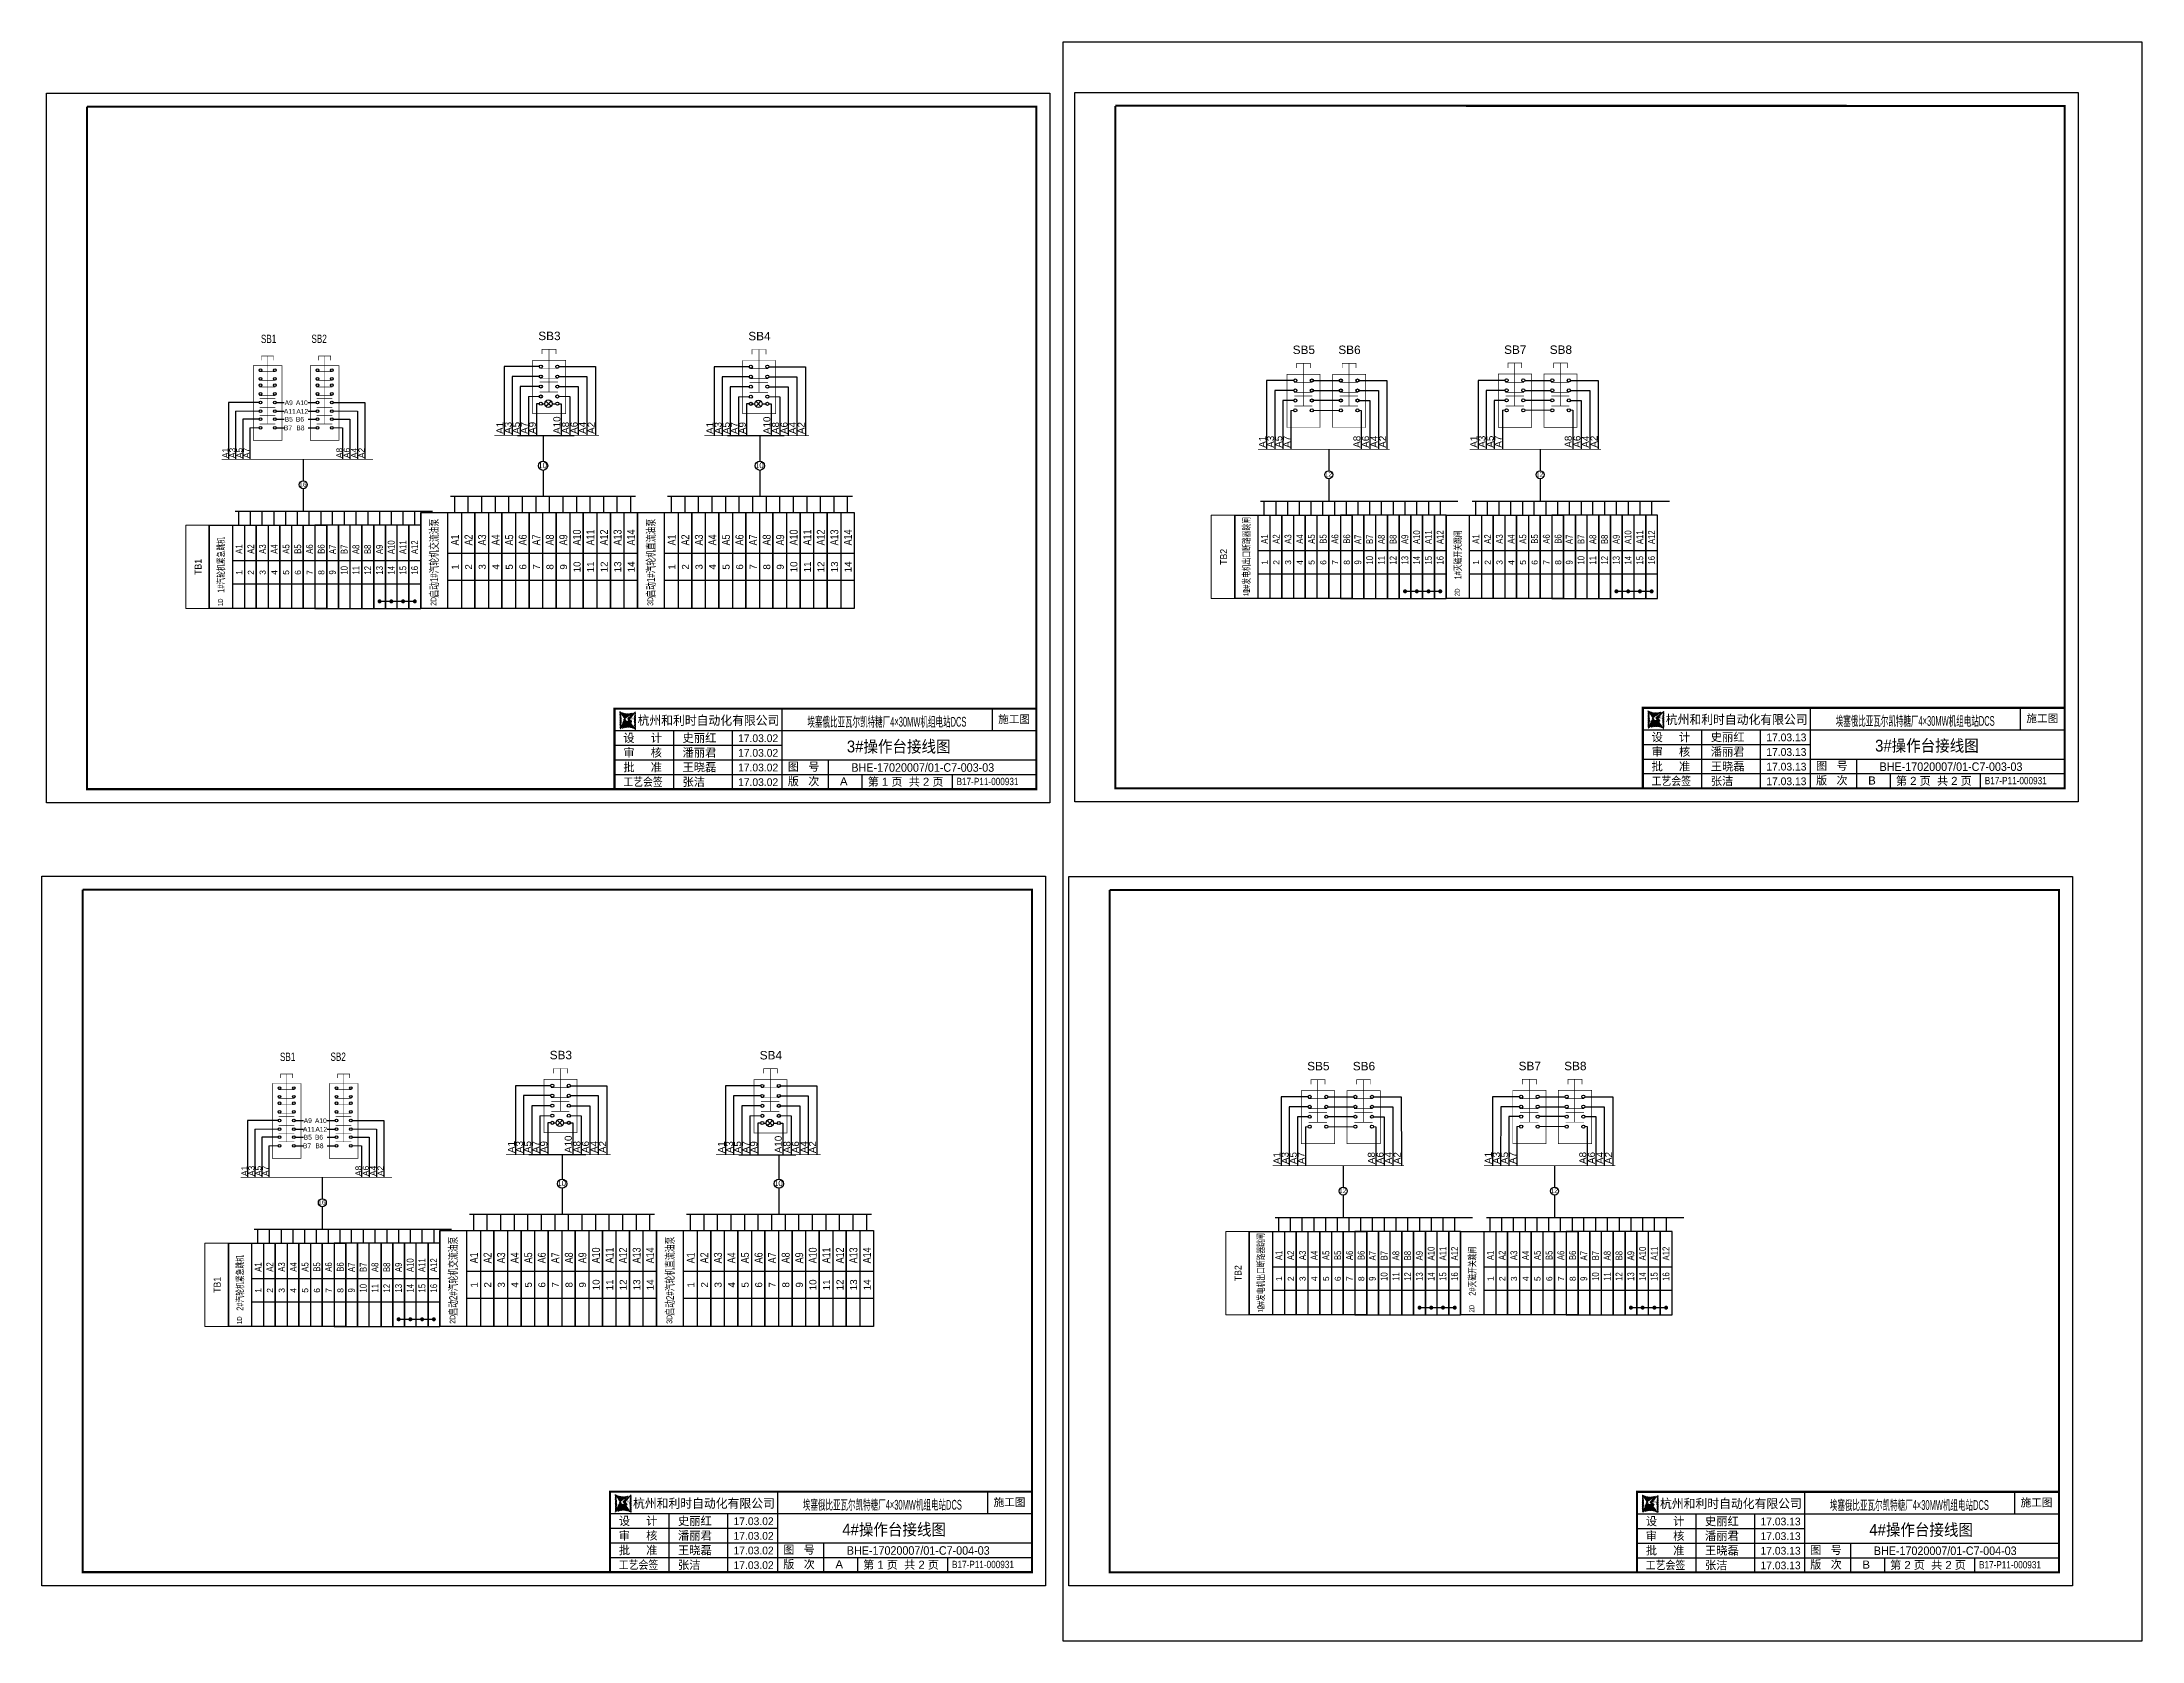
# Model space of a CAD drawing. Extents: x -6428 to 12983, y -8159 to 7918.
# Drawn here: x 3286 to 12983, y -7888 to -505 of the extents above; entities that cross this region are included whole.
import ezdxf
from ezdxf.enums import TextEntityAlignment as Align

# ---------------------------------------------------------------- set-up
doc = ezdxf.new("R2010")
doc.units = 0
doc.header["$LTSCALE"] = 10
doc.header["$MEASUREMENT"] = 0
doc.layers.get('0').update_dxf_attribs({"linetype": 'CONTINUOUS'})
for name, color, linetype in [('按钮开关指示灯', 7, 'CONTINUOUS'), ('接线端子', 7, 'CONTINUOUS'), ('操作台', 7, 'CONTINUOUS'), ('标准图框及表格', 7, 'CONTINUOUS')]:
    doc.layers.add(name, color=color, linetype=linetype)
doc.styles.add('HZ', font='arial.ttf')
pattern_1 = [(45, (62644.006745, -8867.19947), (-0.05850869549, 0.05850869549), [])]

msp = doc.modelspace()

# ---------------------------------------------------------------- texts
at = {"style": 'HZ', "width": 0.7}
for tag, p in [('SB1', (4332.738, -1895.06)), ('SB2', (4565.925, -1894.529)), ('SB1', (4420.704, -5210.1)), ('SB2', (4653.891, -5209.57))]:
    msp.add_attdef(tag, text='按钮型号', height=38.2981, dxfattribs=at).set_placement(p, align=Align.CENTER)
at = {"layer": '接线端子', "style": 'HZ'}
for tag, p in [('12', (9225.616, -2512.704)), ('12', (10201.678, -2512.716)), ('16', (4490.821, -2558.978)), ('12', (9292.467, -5820.263)), ('12', (10268.529, -5820.275)), ('16', (4578.788, -5874.019))]:
    msp.add_attdef(tag, text='8', height=22.536, dxfattribs=at).set_placement(p, align=Align.CENTER)
at = {"layer": '接线端子', "style": 'HZ', "width": 0.7}
for tag, p in [('1#发电机出口断路器跳闸', (8863.512, -2873.368)), ('1#汽轮机紧急跳机', (4128.717, -2919.642)), ('1#灭磁开关跳闸', (9839.573, -2873.38)), ('2#发电机出口断路器跳闸', (8930.363, -6180.927)), ('2#灭磁开关跳闸', (9906.425, -6180.939)), ('2#汽轮机紧急跳机', (4216.683, -6234.683))]:
    msp.add_attdef(tag, text='端子上标识', height=31.9443, rotation=90, dxfattribs=at).set_placement(p, align=Align.CENTER)
at = {"layer": '接线端子', "style": 'HZ'}
for tag, p, s, height, width in [('A1', (8946.87, -2821.999), '线号', 31.9443, 0.8), ('A2', (9001.095, -2821.999), '线号', 31.9443, 0.8), ('A3', (9055.319, -2821.999), '线号', 31.9443, 0.8), ('A4', (9109.543, -2821.999), '线号', 31.9443, 0.8), ('A5', (9163.768, -2821.999), '线号', 31.9443, 0.8), ('B5', (9217.992, -2821.999), '线号', 31.9443, 0.8), ('A6', (9272.216, -2821.999), '线号', 31.9443, 0.8), ('B6', (9326.44, -2821.999), '线号', 31.9443, 0.8), ('A1', (9922.932, -2822.011), '线号', 31.9443, 0.8), ('A2', (9977.157, -2822.011), '线号', 31.9443, 0.8), ('A3', (10031.381, -2822.011), '线号', 31.9443, 0.8), ('A4', (10085.605, -2822.011), '线号', 31.9443, 0.8), ('A5', (10139.829, -2822.011), '线号', 31.9443, 0.8), ('B5', (10194.054, -2822.011), '线号', 31.9443, 0.8), ('A6', (10248.278, -2822.011), '线号', 31.9443, 0.8), ('B6', (10302.502, -2822.011), '线号', 31.9443, 0.8), ('A1', (4212.075, -2868.274), '线号', 31.9443, 0.8), ('A2', (4266.3, -2868.274), '线号', 31.9443, 0.8), ('A3', (4320.524, -2868.274), '线号', 31.9443, 0.8), ('A4', (4374.748, -2868.274), '线号', 31.9443, 0.8), ('A5', (4428.973, -2868.274), '线号', 31.9443, 0.8), ('B5', (4483.197, -2868.274), '线号', 31.9443, 0.8), ('A6', (4537.421, -2868.274), '线号', 31.9443, 0.8), ('B6', (4591.645, -2868.274), '线号', 31.9443, 0.8), ('1D', (4121.624, -3110.277), '端子标识', 22.8174, 0.7), ('1D', (8856.419, -3064.003), '端子标识', 22.8174, 0.7), ('2D', (9832.481, -3064.015), '端子标识', 22.8174, 0.7), ('A1', (9013.722, -6129.558), '线号', 31.9443, 0.8), ('A2', (9067.946, -6129.558), '线号', 31.9443, 0.8), ('A3', (9122.17, -6129.558), '线号', 31.9443, 0.8), ('A4', (9176.394, -6129.558), '线号', 31.9443, 0.8), ('A5', (9230.619, -6129.558), '线号', 31.9443, 0.8), ('B5', (9284.843, -6129.558), '线号', 31.9443, 0.8), ('A6', (9339.067, -6129.558), '线号', 31.9443, 0.8), ('B6', (9393.292, -6129.558), '线号', 31.9443, 0.8), ('A1', (9989.783, -6129.57), '线号', 31.9443, 0.8), ('A2', (10044.008, -6129.57), '线号', 31.9443, 0.8), ('A3', (10098.232, -6129.57), '线号', 31.9443, 0.8), ('A4', (10152.456, -6129.57), '线号', 31.9443, 0.8), ('A5', (10206.681, -6129.57), '线号', 31.9443, 0.8), ('B5', (10260.905, -6129.57), '线号', 31.9443, 0.8), ('A6', (10315.129, -6129.57), '线号', 31.9443, 0.8), ('B6', (10369.354, -6129.57), '线号', 31.9443, 0.8), ('A1', (4300.042, -6183.314), '线号', 31.9443, 0.8), ('A2', (4354.266, -6183.314), '线号', 31.9443, 0.8), ('A3', (4408.491, -6183.314), '线号', 31.9443, 0.8), ('A4', (4462.715, -6183.314), '线号', 31.9443, 0.8), ('A5', (4516.939, -6183.314), '线号', 31.9443, 0.8), ('B5', (4571.163, -6183.314), '线号', 31.9443, 0.8), ('A6', (4625.388, -6183.314), '线号', 31.9443, 0.8), ('B6', (4679.612, -6183.314), '线号', 31.9443, 0.8), ('1D', (4209.591, -6425.318), '端子标识', 22.8174, 0.7), ('1D', (8923.27, -6371.562), '端子标识', 22.8174, 0.7), ('2D', (9899.332, -6371.574), '端子标识', 22.8174, 0.7)]:
    msp.add_attdef(tag, p, s, height=height, rotation=90, dxfattribs=dict(at, width=width))
for tag, p in [('1', (8945.519, -2908.082)), ('2', (8999.743, -2908.082)), ('3', (9053.967, -2908.082)), ('4', (9108.192, -2908.082)), ('5', (9162.416, -2908.082)), ('6', (9216.64, -2908.082)), ('7', (9270.865, -2908.082)), ('8', (9325.089, -2908.082)), ('1', (9921.581, -2908.094)), ('2', (9975.805, -2908.094)), ('3', (10030.029, -2908.094)), ('4', (10084.254, -2908.094)), ('5', (10138.478, -2908.094)), ('6', (10192.702, -2908.094)), ('7', (10246.927, -2908.094)), ('8', (10301.151, -2908.094)), ('1', (4210.724, -2954.357)), ('2', (4264.948, -2954.357)), ('3', (4319.172, -2954.357)), ('4', (4373.397, -2954.357)), ('5', (4427.621, -2954.357)), ('6', (4481.845, -2954.357)), ('7', (4536.07, -2954.357)), ('8', (4590.294, -2954.357)), ('1', (4298.691, -6269.397)), ('2', (4352.915, -6269.397)), ('3', (4407.139, -6269.397)), ('4', (4461.363, -6269.397)), ('5', (4515.588, -6269.397)), ('6', (4569.812, -6269.397)), ('7', (4624.036, -6269.397)), ('8', (4678.261, -6269.397)), ('1', (9012.37, -6215.641)), ('2', (9066.594, -6215.641)), ('3', (9120.819, -6215.641)), ('4', (9175.043, -6215.641)), ('5', (9229.267, -6215.641)), ('6', (9283.492, -6215.641)), ('7', (9337.716, -6215.641)), ('8', (9391.94, -6215.641)), ('1', (9988.432, -6215.653)), ('2', (10042.656, -6215.653)), ('3', (10096.881, -6215.653)), ('4', (10151.105, -6215.653)), ('5', (10205.329, -6215.653)), ('6', (10259.554, -6215.653)), ('7', (10313.778, -6215.653)), ('8', (10368.002, -6215.653))]:
    msp.add_attdef(tag, text='端子序号', height=28.1696, rotation=90, dxfattribs=at).set_placement(p, align=Align.CENTER)
at = {"layer": '操作台', "linetype": 'Continuous', "lineweight": 5, "style": 'HZ'}
for s, p in [('A11', (4403.505, -2221.606)), ('A9', (4406.93, -2181.647)), ('A10', (4458.818, -2181.647)), ('A12', (4460.874, -2221.606)), ('B7', (4403.505, -2298.03)), ('B5', (4406.93, -2258.071)), ('B6', (4458.818, -2258.071)), ('B8', (4460.874, -2298.03)), ('A11', (4491.471, -5536.646)), ('A9', (4494.897, -5496.687)), ('A10', (4546.785, -5496.687)), ('A12', (4548.84, -5536.646)), ('B7', (4491.471, -5613.07)), ('B5', (4494.897, -5573.111)), ('B6', (4546.785, -5573.111)), ('B8', (4548.84, -5613.07))]:
    msp.add_text(s, height=22, dxfattribs=at).set_placement(p)
for s, p in [('A1', (4147.009, -2426.706)), ('A3', (4179.498, -2426.706)), ('A5', (4211.988, -2426.706)), ('A7', (4244.477, -2426.706)), ('A8', (4673.283, -2426.706)), ('A6', (4707.439, -2426.706)), ('A4', (4741.596, -2426.706)), ('A2', (4775.752, -2426.706)), ('A1', (4234.975, -5741.747)), ('A3', (4267.465, -5741.747)), ('A5', (4299.954, -5741.747)), ('A7', (4332.444, -5741.747)), ('A8', (4761.25, -5741.747)), ('A6', (4795.406, -5741.747)), ('A4', (4829.562, -5741.747)), ('A2', (4863.718, -5741.747))]:
    msp.add_text(s, height=28, rotation=90, dxfattribs=at).set_placement(p)
at = {"layer": '操作台', "linetype": 'Continuous', "lineweight": 5, "style": 'HZ', "width": 0.8}
for s, height, p in [('A10', 31.9443, (4914.48, -2869.715)), ('A11', 31.9443, (4968.704, -2869.715)), ('A12', 31.9443, (5022.929, -2869.715)), ('A7', 31.9443, (9378.154, -2823.441)), ('B7', 31.9443, (9432.378, -2823.441)), ('A8', 31.9443, (9486.602, -2823.441)), ('B8', 31.9443, (9540.827, -2823.441)), ('A9', 31.9443, (9595.051, -2823.441)), ('A10', 31.9443, (9649.275, -2823.441)), ('A11', 31.9443, (9703.499, -2823.441)), ('A12', 31.9443, (9757.724, -2823.441)), ('A7', 31.9443, (10354.216, -2823.452)), ('B7', 31.9443, (10408.44, -2823.452)), ('A8', 31.9443, (10462.664, -2823.452)), ('B8', 31.9443, (10516.888, -2823.452)), ('A9', 31.9443, (10571.113, -2823.452)), ('A10', 31.9443, (10625.337, -2823.452)), ('A11', 31.9443, (10679.561, -2823.452)), ('A12', 31.9443, (10733.786, -2823.452)), ('A7', 31.9443, (4643.359, -2869.715)), ('B7', 31.9443, (4697.583, -2869.715)), ('A8', 31.9443, (4751.807, -2869.715)), ('B8', 31.9443, (4806.032, -2869.715)), ('A9', 31.9443, (4860.256, -2869.715)), ('9', 31.944, (9378.154, -2917.935)), ('10', 31.9443, (9432.378, -2917.935)), ('11', 31.9443, (9486.602, -2917.935)), ('12', 31.9443, (9540.827, -2917.935)), ('13', 31.9443, (9595.051, -2917.935)), ('14', 31.9443, (9649.275, -2917.935)), ('15', 31.9443, (9703.499, -2917.935)), ('16', 31.9443, (9757.724, -2917.935)), ('9', 31.944, (10354.216, -2917.947)), ('10', 31.9443, (10408.44, -2917.947)), ('11', 31.9443, (10462.664, -2917.947)), ('12', 31.9443, (10516.888, -2917.947)), ('13', 31.9443, (10571.113, -2917.947)), ('14', 31.9443, (10625.337, -2917.947)), ('15', 31.9443, (10679.561, -2917.947)), ('16', 31.9443, (10733.786, -2917.947)), ('9', 31.944, (4643.359, -2964.21)), ('10', 31.9443, (4697.583, -2964.21)), ('11', 31.9443, (4751.807, -2964.21)), ('12', 31.9443, (4806.032, -2964.21)), ('13', 31.9443, (4860.256, -2964.21)), ('14', 31.9443, (4914.48, -2964.21)), ('15', 31.9443, (4968.704, -2964.21)), ('16', 31.9443, (5022.929, -2964.21)), ('A7', 31.9443, (9445.005, -6131)), ('B7', 31.9443, (9499.229, -6131)), ('A8', 31.9443, (9553.453, -6131)), ('B8', 31.9443, (9607.678, -6131)), ('A9', 31.9443, (9661.902, -6131)), ('A10', 31.9443, (9716.126, -6131)), ('A11', 31.9443, (9770.351, -6131)), ('A12', 31.9443, (9824.575, -6131)), ('A7', 31.9443, (10421.067, -6131.012)), ('B7', 31.9443, (10475.291, -6131.012)), ('A8', 31.9443, (10529.515, -6131.012)), ('B8', 31.9443, (10583.74, -6131.012)), ('A9', 31.9443, (10637.964, -6131.012)), ('A10', 31.9443, (10692.188, -6131.012)), ('A11', 31.9443, (10746.413, -6131.012)), ('A12', 31.9443, (10800.637, -6131.012)), ('A7', 31.9443, (4731.325, -6184.756)), ('B7', 31.9443, (4785.55, -6184.756)), ('A8', 31.9443, (4839.774, -6184.756)), ('B8', 31.9443, (4893.998, -6184.756)), ('A9', 31.9443, (4948.222, -6184.756)), ('A10', 31.9443, (5002.447, -6184.756)), ('A11', 31.9443, (5056.671, -6184.756)), ('A12', 31.9443, (5110.895, -6184.756)), ('10', 31.9443, (9499.229, -6225.494)), ('11', 31.9443, (9553.453, -6225.494)), ('12', 31.9443, (9607.678, -6225.494)), ('13', 31.9443, (9661.902, -6225.494)), ('14', 31.9443, (9716.126, -6225.494)), ('15', 31.9443, (9770.351, -6225.494)), ('16', 31.9443, (9824.575, -6225.494)), ('10', 31.9443, (10475.291, -6225.506)), ('11', 31.9443, (10529.515, -6225.506)), ('12', 31.9443, (10583.74, -6225.506)), ('13', 31.9443, (10637.964, -6225.506)), ('14', 31.9443, (10692.188, -6225.506)), ('15', 31.9443, (10746.413, -6225.506)), ('16', 31.9443, (10800.637, -6225.506)), ('9', 31.944, (4731.325, -6279.25)), ('10', 31.9443, (4785.55, -6279.25)), ('11', 31.9443, (4839.774, -6279.25)), ('12', 31.9443, (4893.998, -6279.25)), ('13', 31.9443, (4948.222, -6279.25)), ('14', 31.9443, (5002.447, -6279.25)), ('15', 31.9443, (5056.671, -6279.25)), ('16', 31.9443, (5110.895, -6279.25)), ('9', 31.944, (9445.005, -6225.494)), ('9', 31.944, (10421.067, -6225.506))]:
    msp.add_text(s, height=height, rotation=90, dxfattribs=at).set_placement(p)
at = {"layer": '操作台', "style": 'HZ', "width": 0.9}
for s, p in [('TB1', (4023.291, -2965.631)), ('TB2', (8758.086, -2919.356)), ('TB2', (8824.938, -6226.915)), ('TB1', (4111.258, -6280.671))]:
    msp.add_text(s, height=32.0192, rotation=90, dxfattribs=at).set_placement(p)

# ---------------------------------------------------------------- blocks, each defined once
blk = doc.blocks.new('A4横图框')
at = {"layer": '标准图框及表格'}
h = blk.add_hatch(dxfattribs=at)
h.set_pattern_fill('ANSI31', color=5, scale=0.66195, style=0)
h.set_pattern_definition(pattern_1)
edge = h.paths.add_edge_path()
edge.add_arc((172.05, 30.69), 4.39, 238.10921, 291.65316)
edge.add_line((173.67, 26.62), (171.2, 24.96))
edge.add_arc((159.31, 24.32), 10.76, 346.39153, 374.25003)
edge.add_line((169.76, 21.79), (171.91, 23.56))
edge.add_line((171.42, 24.17), (171.8, 24.12))
edge.add_spline(control_points=[(171.91, 23.56), (171.98, 23.63), (172.11, 23.75), (172.1, 24.09), (171.9, 24.11), (171.8, 24.12)], knot_values=[0, 0, 0, 0, 0.483943, 0.876798, 1.327118, 1.327118, 1.327118, 1.327118], weights=[1, 1, 1, 1, 1, 1], degree=3, periodic=0)
edge.add_spline(control_points=[(171.2, 24.96), (171.14, 24.91), (171.03, 24.83), (170.96, 24.71), (170.93, 24.66)], knot_values=[0, 0, 0, 0, 0.371472, 0.6709, 0.6709, 0.6709, 0.6709], weights=[1, 1, 1, 1, 1], degree=3, periodic=0)
edge.add_spline(control_points=[(171.02, 24.8), (170.97, 24.75), (170.89, 24.63), (170.91, 24.37), (171.14, 24.2), (171.33, 24.18), (171.42, 24.17)], knot_values=[0.75416, 0.75416, 0.75416, 0.75416, 1.341858, 2.04305, 2.907443, 3.72251, 3.72251, 3.72251, 3.72251], weights=[1, 1, 1, 1, 1, 1, 1], degree=3, periodic=0)
h = blk.add_hatch(dxfattribs=at)
h.set_pattern_fill('ANSI31', color=3, scale=0.66195, style=0)
h.set_pattern_definition(pattern_1)
edge = h.paths.add_edge_path()
edge.add_line((172.3, 24.52), (172.72, 24.47))
edge.add_spline(control_points=[(172.19, 25.08), (172.12, 25.01), (171.99, 24.89), (172, 24.55), (172.2, 24.53), (172.3, 24.52)], knot_values=[0, 0, 0, 0, 0.483943, 0.876798, 1.327118, 1.327118, 1.327118, 1.327118], weights=[1, 1, 1, 1, 1, 1], degree=3, periodic=0)
edge.add_line((174.34, 26.85), (172.19, 25.08))
edge.add_spline(control_points=[(173.11, 23.88), (173.14, 23.92), (173.21, 24.02), (173.19, 24.27), (172.96, 24.45), (172.77, 24.47), (172.68, 24.47)], knot_values=[0.894734, 0.894734, 0.894734, 0.894734, 1.341858, 2.04305, 2.907443, 3.72251, 3.72251, 3.72251, 3.72251], weights=[1, 1, 1, 1, 1, 1, 1], degree=3, periodic=0)
edge.add_line((173.03, 23.79), (173.12, 23.89))
edge.add_line((172.91, 23.68), (173.03, 23.79))
edge.add_line((170.43, 22.03), (172.9, 23.68))
edge.add_arc((172.05, 17.95), 4.39, 58.10921, 111.65316)
edge.add_arc((184.79, 24.32), 10.76, 166.39153, 194.25003)
at = {"layer": '标准图框及表格', "color": 7}
for p, q in [((0, 210), (297, 210)), ((0, 0), (0, 210)), ((297, 210), (297, 0)), ((217.76, 4), (217.76, 27.84)), ((279.95, 21.34), (279.95, 27.84)), ((168.13, 21.34), (292.93, 21.34)), ((185.64, 4), (185.64, 21.34)), ((203, 4), (203, 21.34)), ((168.13, 17), (217.76, 17)), ((168.13, 12.67), (292.93, 12.67)), ((231.45, 4), (231.45, 12.67)), ((168.13, 8.34), (292.93, 8.34)), ((241.43, 4), (241.43, 8.34)), ((268.12, 4), (268.12, 8.34)), ((297, 0), (0, 0)), ((168.13, 4), (292.93, 4))]:
    blk.add_line(p, q, dxfattribs=at)
for points, const_width in [([(12, 206.02), (293, 206), (293, 4), (12, 4), (12, 206)], 0.6), ([(292.93, 27.84), (168.13, 27.84), (168.13, 4)], 0.65)]:
    blk.add_lwpolyline(points, dxfattribs=dict(at, const_width=const_width))
at = {"layer": '标准图框及表格', "color": 5, "style": 'HZ'}
for s, p in [('pgqh', (170.03, 25.8)), ('hollilas', (170.05, 23.71))]:
    blk.add_text(s, height=0.414, dxfattribs=at).set_placement(p)
at = {"layer": '标准图框及表格', "color": 3, "style": 'HZ'}
for s, height, p in [('auto', 0.689, (172.18, 24.65)), ('hollysys', 0.345, (172.31, 22.62))]:
    blk.add_text(s, height=height, dxfattribs=at).set_placement(p)
at = {"layer": '标准图框及表格', "color": 7, "style": 'HZ'}
for s, height, width, p in [('杭州和利时自动化有限公司', 2.7, 0.95, (174.93, 23.03)), ('工艺会签', 2.45, 0.85, (170.72, 4.93))]:
    blk.add_text(s, height=height, dxfattribs=dict(at, width=width)).set_placement(p)
for s, height, p in [('设     计', 2.45, (170.72, 17.93)), ('审     核', 2.45, (170.72, 13.59)), ('批     准', 2.45, (170.72, 9.26)), ('版   次', 2.4, (219.4, 5.12)), ('图   号', 2.4, (219.4, 9.45))]:
    blk.add_text(s, height=height, dxfattribs=at).set_placement(p)
at = {"layer": '标准图框及表格', "color": 7, "style": 'HZ', "flags": 8}
for tag, height, width, p in [('工程名称', 2.89, 0.65, (247.84, 22.94)), ('图纸名称', 3.5, 0.9, (252.22, 14.88))]:
    blk.add_attdef(tag, text='', height=height, dxfattribs=dict(at, width=width)).set_placement(p, align=Align.CENTER)
blk.add_attdef('设计阶段', text='', height=2.3, dxfattribs=at).set_placement((286.37, 23.55), align=Align.CENTER)
for tag, p, height in [('设计人', (188.23, 17.93), 2.45), ('审核人', (188.23, 13.59), 2.45), ('批准人', (188.23, 4.93), 2.45), ('会签人', (188.23, 9.26), 2.45), ('版次', (234.84, 5.12), 2.4), ('第几页共几页', (243.06, 4.99), 2.4)]:
    blk.add_attdef(tag, p, '', height=height, dxfattribs=at)
for tag, p, height, width in [('设计时间', (204.68, 17.93), 2.3, 0.95), ('审核时间', (204.68, 13.59), 2.3, 0.95), ('批准时间', (204.68, 4.93), 2.3, 0.95), ('会签时间', (204.68, 9.26), 2.3, 0.95), ('图纸编号', (238.21, 9.14), 2.53, 0.9), ('图纸标准', (269.35, 5.19), 2.17, 0.8)]:
    blk.add_attdef(tag, p, '', height=height, dxfattribs=dict(at, width=width))
blk = doc.blocks.new('台内接线图12')
at = {"layer": '接线端子'}
for p, q in [((43.46, 26.98), (43.46, 18.22)), ((43.46, 14.95), (43.46, 5.75)), ((0, 0), (0, -34.14)), ((0, 0), (19.25, 0)), ((11.97, 5.75), (11.97, 0)), ((14.44, 0), (14.44, -34.14)), ((16.78, 5.75), (16.78, 0)), ((19.25, 0), (19.25, -34.14)), ((19.25, 0), (19.25, -34.14)), ((19.25, 0), (19.25, -34.14)), ((19.25, 0), (19.25, -34.14)), ((19.25, 0), (19.25, -34.14)), ((21.59, 5.75), (21.59, 0)), ((26.4, 5.75), (26.4, 0)), ((28.87, 0), (28.87, -34.14)), ((28.87, 0), (28.87, -34.14)), ((28.87, 0), (28.87, -34.14)), ((28.87, 0), (28.87, -34.14)), ((28.87, 0), (28.87, -34.14)), ((28.87, 0), (28.87, -34.14)), ((31.22, 5.75), (31.22, 0)), ((36.03, 5.75), (36.03, 0)), ((38.5, 0), (38.5, -34.14)), ((38.5, 0), (38.5, -34.14)), ((38.5, 0), (38.5, -34.14)), ((38.5, 0), (38.5, -34.14)), ((38.5, 0), (38.5, -34.14)), ((38.5, 0), (38.5, -34.14)), ((38.5, 0), (38.5, -34.14)), ((38.5, 0), (38.5, -34.14)), ((38.5, 0), (38.5, -34.14)), ((40.84, 5.75), (40.84, 0)), ((45.65, 5.75), (45.65, 0)), ((48.12, 0), (48.12, -34.14)), ((48.12, 0), (48.12, -34.14)), ((48.12, 0), (48.12, -34.14)), ((48.12, 0), (48.12, -34.14)), ((48.12, 0), (48.12, -34.14)), ((48.12, 0), (48.12, -34.14)), ((48.12, 0), (48.12, -34.14)), ((48.12, 0), (48.12, -34.14)), ((48.12, 0), (48.12, -34.14)), ((48.12, 0), (48.12, -34.14)), ((48.12, 0), (48.12, -34.14)), ((48.12, 0), (48.12, -34.14)), ((48.12, 0), (48.12, -34.14)), ((48.12, -34.14), (48.12, 0)), ((48.12, 0), (48.12, -34.14)), ((50.47, 5.75), (50.47, 0)), ((52.94, 0), (52.94, -34.14)), ((55.28, 5.75), (55.28, 0)), ((57.75, 0), (57.75, -34.14)), ((57.75, 0), (57.75, -34.14)), ((57.75, 0), (57.75, -34.14)), ((57.75, 0), (57.75, -34.14)), ((57.75, 0), (57.75, -34.14)), ((57.75, 0), (57.75, -34.14)), ((57.75, 0), (57.75, -34.14)), ((57.75, 0), (57.75, -34.14)), ((57.75, 0), (57.75, -34.14)), ((57.75, 0), (57.75, -34.14)), ((57.75, 0), (57.75, -34.14)), ((57.75, 0), (57.75, -34.14)), ((57.75, 0), (57.75, -34.14)), ((57.75, 0), (57.75, -34.14)), ((57.75, 0), (57.75, -34.14)), ((57.75, -34.14), (57.75, 0)), ((57.75, 0), (57.75, -34.14)), ((60.09, 5.75), (60.09, 0)), ((62.56, 0), (62.56, -34.14)), ((64.9, 5.75), (64.9, 0)), ((67.37, 0), (67.37, -34.14)), ((67.37, 0), (67.37, -34.14)), ((67.37, 0), (67.37, -34.14)), ((67.37, 0), (67.37, -34.14)), ((67.37, 0), (67.37, -34.14)), ((67.37, 0), (67.37, -34.14)), ((67.37, 0), (67.37, -34.14)), ((67.37, 0), (67.37, -34.14)), ((67.37, 0), (67.37, -34.14)), ((67.37, 0), (67.37, -34.14)), ((67.37, 0), (67.37, -34.14)), ((67.37, 0), (67.37, -34.14)), ((67.37, 0), (67.37, -34.14)), ((67.37, 0), (67.37, -34.14)), ((67.37, 0), (67.37, -34.14)), ((67.37, 0), (67.37, -34.14)), ((67.37, 0), (67.37, -34.14)), ((67.37, 0), (67.37, -34.14)), ((67.37, 0), (67.37, -34.14)), ((67.37, 0), (67.37, -34.14)), ((67.37, -34.14), (67.37, 0)), ((67.37, 0), (67.37, -34.14)), ((69.71, 5.75), (69.71, 0)), ((72.18, 0), (72.18, -34.14)), ((74.53, 5.75), (74.53, 0)), ((77, 0), (77, -34.14)), ((77, 0), (77, -34.14)), ((77, 0), (77, -34.14)), ((77, 0), (77, -34.14)), ((77, 0), (77, -34.14)), ((9.62, -34.14), (9.62, 0)), ((19.25, -34.14), (19.25, 0)), ((19.25, 0), (19.25, -34.14)), ((24.06, 0), (24.06, -34.14)), ((28.87, 0), (28.87, -34.14)), ((28.87, 0), (28.87, -34.14)), ((28.87, 0), (28.87, -34.14)), ((28.87, 0), (28.87, -34.14)), ((28.87, -34.14), (28.87, 0)), ((28.87, 0), (28.87, -34.14)), ((33.69, 0), (33.69, -34.14)), ((38.5, 0), (38.5, -34.14)), ((38.5, 0), (38.5, -34.14)), ((38.5, 0), (38.5, -34.14)), ((38.5, 0), (38.5, -34.14)), ((38.5, 0), (38.5, -34.14)), ((38.5, 0), (38.5, -34.14)), ((38.5, -34.14), (38.5, 0)), ((38.5, 0), (38.5, -34.14)), ((43.31, 0), (43.31, -34.14)), ((48.12, 0), (48.12, -34.14)), ((48.12, 0), (48.12, -34.14)), ((9.62, -14.44), (19.25, -14.44)), ((19.25, -14.44), (28.87, -14.44)), ((28.87, -14.44), (38.5, -14.44)), ((38.5, -14.44), (48.12, -14.44)), ((48.12, -14.44), (57.75, -14.44)), ((57.75, -14.44), (67.37, -14.44)), ((67.37, -14.44), (77, -14.44)), ((9.62, -24.06), (19.25, -24.06)), ((19.25, -24.06), (28.87, -24.06)), ((28.87, -24.06), (38.5, -24.06)), ((38.5, -24.06), (48.12, -24.06)), ((48.12, -24.06), (57.75, -24.06)), ((57.75, -24.06), (67.37, -24.06)), ((67.37, -24.06), (77, -24.06)), ((19.25, -34.14), (0, -34.14))]:
    blk.add_line(p, q, dxfattribs=at)
for points in [[(0, 0), (77, 0), (77, -34.14), (0, -34.14), (0, 0)], [(10.61, 5.75), (76.31, 5.75)]]:
    blk.add_lwpolyline(points, dxfattribs=at)
blk.add_circle((43.46, 16.59), 1.64, dxfattribs=at)
at = {"layer": '接线端子', "style": 'HZ'}
blk.add_attdef('线数量', text='', height=2, dxfattribs=at).set_placement((43.28, 15.74), align=Align.CENTER)
for tag, p, height, width in [('A10', (56.9, -11.71), 2.84, 0.8), ('A11', (61.72, -11.71), 2.84, 0.8), ('A12', (66.53, -11.71), 2.84, 0.8), ('A13', (71.34, -11.71), 2.84, 0.8), ('A14', (76.15, -11.71), 2.84, 0.8), ('A1', (13.59, -11.71), 2.84, 0.8), ('A2', (18.4, -11.71), 2.84, 0.8), ('A3', (23.22, -11.71), 2.84, 0.8), ('A4', (28.03, -11.71), 2.84, 0.8), ('A5', (32.84, -11.71), 2.84, 0.8), ('A6', (37.65, -11.71), 2.84, 0.8), ('A7', (42.47, -11.71), 2.84, 0.8), ('A8', (47.28, -11.71), 2.84, 0.8), ('A9', (52.09, -11.71), 2.84, 0.8), ('1D', (5.57, -33.18), 2.02, 0.7)]:
    blk.add_attdef(tag, p, '', height=height, rotation=90, dxfattribs=dict(at, width=width))
at = {"layer": '接线端子', "style": 'HZ', "width": 0.7}
blk.add_attdef('紧急停机', text='', height=2.83, rotation=90, dxfattribs=at).set_placement((6.19, -16.26), align=Align.CENTER)
at = {"layer": '接线端子', "style": 'HZ'}
for tag, p in [('1', (13.47, -19.35)), ('2', (18.28, -19.35)), ('3', (23.1, -19.35)), ('4', (27.91, -19.35)), ('5', (32.72, -19.35)), ('6', (37.53, -19.35)), ('7', (42.35, -19.35)), ('8', (47.16, -19.35)), ('9', (51.97, -19.35)), ('10', (56.78, -19.35)), ('11', (61.6, -19.35)), ('12', (66.41, -19.35)), ('13', (71.22, -19.35)), ('14', (76.03, -19.35))]:
    blk.add_attdef(tag, text='', height=2.5, rotation=90, dxfattribs=at).set_placement(p, align=Align.CENTER)
blk = doc.blocks.new('两常开两常闭带灯按钮3')
for p, q in [((2.39, -2.21), (-10.1, -2.21)), ((-10.1, -2.21), (-10.1, -26.69)), ((-7.22, -5.75), (-7.22, -26.69)), ((2.39, -5.75), (-7.22, -5.75)), ((9.39, -2.21), (22.33, -2.21)), ((9.39, -5.75), (19.29, -5.75)), ((19.29, -5.75), (19.29, -26.69)), ((22.33, -2.21), (22.33, -26.69)), ((2.39, -9.32), (-4.34, -9.32)), ((-4.34, -9.32), (-4.34, -26.69)), ((-1.45, -12.86), (-1.45, -26.69)), ((4.72, -14.48), (6.56, -16.32)), ((5.64, -15.4), (6.56, -14.48)), ((9.39, -9.32), (16.26, -9.32)), ((13.23, -12.86), (13.23, -26.69)), ((16.26, -9.32), (16.26, -26.69)), ((1.43, -15.4), (1.43, -26.69)), ((2.39, -15.4), (1.43, -15.4)), ((3.5, -15.4), (4.33, -15.4)), ((4.72, -16.32), (5.64, -15.4)), ((6.94, -15.4), (8.29, -15.4)), ((9.39, -15.4), (10.2, -15.4)), ((10.2, -15.4), (10.2, -26.69)), ((-5.33, -26.69), (14.84, -26.69)), ((-5.33, -26.69), (14.84, -26.69))]:
    blk.add_line(p, q)
at = {"lineweight": 0}
for p, q in [((2.39, -12.86), (-1.45, -12.86)), ((9.39, -12.86), (13.23, -12.86))]:
    blk.add_line(p, q, dxfattribs=at)
for points, const_width in [([(0, 0), (11.78, 0), (11.78, -18.92), (0, -18.92), (0, 0)], 0.221), ([(8.32, 3.9), (3.31, 3.9)], 0.221), ([(3.4, 4.01), (3.4, 2.22)], 0.221), ([(5.81, -11.28), (5.81, 3.9)], 0.221), ([(8.32, 4.01), (8.32, 2.22)], 0.221), ([(2.48, -2.91), (9.06, -2.91)], 0.221), ([(2.48, -6.46), (9.06, -6.46)], 0.221), ([(2.56, -7.74), (9.06, -7.74)], 0.221), ([(2.56, -11.28), (9.06, -11.28)], 0.221), ([(-13.53, -26.69), (23.65, -26.69)], 0.253)]:
    blk.add_lwpolyline(points, dxfattribs=dict(const_width=const_width))
for centre, radius in [((2.95, -2.22), 0.552), ((2.95, -5.77), 0.552), ((8.84, -2.22), 0.552), ((8.84, -5.77), 0.552), ((2.95, -9.32), 0.552), ((2.95, -12.86), 0.552), ((2.95, -15.4), 0.552), ((5.64, -15.4), 1.31), ((8.84, -9.32), 0.552), ((8.84, -12.86), 0.552), ((8.84, -15.4), 0.552)]:
    blk.add_circle(centre, radius)
at = {"style": 'HZ', "width": 0.7}
blk.add_attdef('SB', text='', height=2.95, dxfattribs=at).set_placement((6, 7.17), align=Align.CENTER)
at = {"lineweight": 0, "style": 'HZ', "width": 0.7}
for tag, p in [('A10', (9.88, -26.13)), ('A1', (-10.33, -26.13)), ('A3', (-7.44, -26.13)), ('A5', (-4.56, -26.13)), ('A7', (-1.68, -26.13)), ('A9', (1.2, -26.13)), ('A8', (12.96, -26.13)), ('A6', (15.99, -26.13)), ('A4', (19.02, -26.13)), ('A2', (22.05, -26.13))]:
    blk.add_attdef(tag, p, '', height=2.5, rotation=90, dxfattribs=at)
blk = doc.blocks.new('两常开两常闭串联2')
for p, q in [((-7.21, -2.22), (-7.22, -26.69)), ((2.39, -2.22), (-7.21, -2.22)), ((-4.32, -5.77), (-4.34, -26.69)), ((2.39, -5.77), (-4.32, -5.77)), ((9.39, -2.22), (18.59, -2.23)), ((9.39, -5.77), (18.59, -5.77)), ((25.59, -2.23), (35.46, -2.23)), ((25.59, -5.77), (32.49, -5.77)), ((32.46, -5.77), (32.46, -26.7)), ((35.46, -2.23), (35.49, -26.7)), ((2.39, -9.32), (-1.45, -9.32)), ((-1.45, -9.32), (-1.45, -26.69)), ((1.43, -12.86), (1.43, -26.69)), ((18.59, -9.32), (9.39, -9.32)), ((25.59, -9.32), (29.43, -9.32)), ((26.4, -12.86), (26.4, -26.7)), ((29.43, -9.32), (29.43, -26.7))]:
    blk.add_line(p, q)
at = {"lineweight": 0}
for p, q in [((2.39, -12.86), (1.43, -12.86)), ((9.39, -12.86), (10.2, -12.86)), ((18.59, -12.86), (10.2, -12.86)), ((25.59, -12.86), (26.4, -12.86))]:
    blk.add_line(p, q, dxfattribs=at)
for points, const_width in [([(0, 0), (11.78, 0), (11.78, -18.92), (0, -18.92), (0, 0)], 0.221), ([(8.32, 3.9), (3.31, 3.9)], 0.221), ([(3.4, 4.01), (3.4, 2.22)], 0.221), ([(5.81, -11.28), (5.81, 3.9)], 0.221), ([(8.32, 4.01), (8.32, 2.22)], 0.221), ([(16.2, 0), (27.98, 0), (27.98, -18.92), (16.2, -18.92), (16.2, 0)], 0.221), ([(24.52, 3.9), (19.51, 3.9)], 0.221), ([(19.6, 4.01), (19.6, 2.22)], 0.221), ([(22.01, -11.28), (22.01, 3.9)], 0.221), ([(24.52, 4.01), (24.52, 2.22)], 0.221), ([(2.48, -2.91), (9.06, -2.91)], 0.221), ([(2.48, -6.46), (9.06, -6.46)], 0.221), ([(18.68, -2.91), (25.26, -2.91)], 0.221), ([(18.68, -6.46), (25.26, -6.46)], 0.221), ([(2.56, -7.74), (9.06, -7.74)], 0.221), ([(2.56, -11.28), (9.06, -11.28)], 0.221), ([(18.76, -7.74), (25.26, -7.74)], 0.221), ([(18.76, -11.28), (25.26, -11.28)], 0.221), ([(-10.23, -26.69), (14.84, -26.69)], 0.253), ([(11.58, -26.7), (36.42, -26.7)], 0.253)]:
    blk.add_lwpolyline(points, dxfattribs=dict(const_width=const_width))
for centre in [(2.95, -2.22), (2.95, -5.77), (8.84, -2.22), (8.84, -5.77), (19.15, -2.23), (19.15, -5.77), (25.04, -2.23), (25.04, -5.77), (2.95, -9.32), (2.95, -12.86), (8.84, -9.32), (8.84, -12.86), (19.15, -9.32), (19.15, -12.86), (25.04, -9.32), (25.04, -12.86)]:
    blk.add_circle(centre, 0.552)
at = {"style": 'HZ', "width": 0.7}
for tag, p in [('SB1', (6, 7.17)), ('SB2', (22.2, 7.17))]:
    blk.add_attdef(tag, text='', height=2.95, dxfattribs=at).set_placement(p, align=Align.CENTER)
at = {"lineweight": 0, "style": 'HZ', "width": 0.7}
for tag, p in [('A1', (-7.46, -26.13)), ('A3', (-4.57, -26.13)), ('A5', (-1.69, -26.13)), ('A7', (1.2, -26.13)), ('A8', (26.08, -26.13)), ('A6', (29.16, -26.13)), ('A4', (32.19, -26.13)), ('A2', (35.22, -26.13))]:
    blk.add_attdef(tag, p, '', height=2.5, rotation=90, dxfattribs=at)

# ---------------------------------------------------------------- hatches: boundary and pattern name
for points in [[(4854.439, -3087.845, 1), (4835.774, -3087.845, 1)], [(4908.663, -3087.845, 1), (4889.998, -3087.845, 1)], [(4962.888, -3087.845, 1), (4944.222, -3087.845, 1)], [(5017.112, -3087.845, 1), (4998.446, -3087.845, 1)], [(9589.234, -3041.571, 1), (9570.569, -3041.571, 1)], [(9643.458, -3041.571, 1), (9624.793, -3041.571, 1)], [(9697.683, -3041.571, 1), (9679.017, -3041.571, 1)], [(9751.907, -3041.571, 1), (9733.241, -3041.571, 1)], [(10565.296, -3041.583, 1), (10546.631, -3041.583, 1)], [(10619.52, -3041.583, 1), (10600.855, -3041.583, 1)], [(10673.745, -3041.583, 1), (10655.079, -3041.583, 1)], [(10727.969, -3041.583, 1), (10709.303, -3041.583, 1)], [(4942.406, -6402.886, 1), (4923.74, -6402.886, 1)], [(4996.63, -6402.886, 1), (4977.965, -6402.886, 1)], [(5050.854, -6402.886, 1), (5032.189, -6402.886, 1)], [(5105.079, -6402.886, 1), (5086.413, -6402.886, 1)], [(9656.085, -6349.13, 1), (9637.42, -6349.13, 1)], [(9710.31, -6349.13, 1), (9691.644, -6349.13, 1)], [(9764.534, -6349.13, 1), (9745.868, -6349.13, 1)], [(9818.758, -6349.13, 1), (9800.093, -6349.13, 1)], [(10632.147, -6349.142, 1), (10613.482, -6349.142, 1)], [(10686.371, -6349.142, 1), (10667.706, -6349.142, 1)], [(10740.596, -6349.142, 1), (10721.93, -6349.142, 1)], [(10794.82, -6349.142, 1), (10776.155, -6349.142, 1)]]:
    msp.add_hatch(color=256).paths.add_polyline_path(points)

# ---------------------------------------------------------------- linework, layer by layer
for p, q in [((4288.838, -2169.996), (4148.01, -2169.996)), ((4148.01, -2169.996), (4148.01, -2432.314)), ((4180.499, -2209.955), (4180.499, -2432.314)), ((4630.997, -2169.996), (4776.753, -2169.996)), ((4742.597, -2209.955), (4742.597, -2432.314)), ((4776.753, -2169.996), (4776.753, -2432.314)), ((4212.989, -2246.42), (4212.989, -2432.314)), ((4288.838, -2246.42), (4212.989, -2246.42)), ((4245.478, -2286.379), (4245.478, -2432.314)), ((4630.997, -2246.42), (4708.44, -2246.42)), ((4674.284, -2286.379), (4674.284, -2432.314)), ((4708.44, -2246.42), (4708.44, -2432.314)), ((4376.805, -5485.037), (4235.976, -5485.037)), ((4235.976, -5485.037), (4235.976, -5747.354)), ((4268.466, -5524.996), (4268.466, -5747.354)), ((4718.964, -5485.037), (4864.719, -5485.037)), ((4830.563, -5524.996), (4830.563, -5747.354)), ((4864.719, -5485.037), (4864.719, -5747.354)), ((4300.955, -5561.461), (4300.955, -5747.354)), ((4376.805, -5561.461), (4300.955, -5561.461)), ((4333.445, -5601.419), (4333.445, -5747.354)), ((4718.964, -5561.461), (4796.407, -5561.461)), ((4762.251, -5601.419), (4762.251, -5747.354)), ((4796.407, -5561.461), (4796.407, -5747.354))]:
    msp.add_line(p, q)
at = {"lineweight": 0}
for p, q in [((4288.838, -2209.955), (4180.499, -2209.955)), ((4630.997, -2209.955), (4742.597, -2209.955)), ((4288.838, -2286.379), (4245.478, -2286.379)), ((4630.997, -2286.379), (4674.284, -2286.379)), ((4376.805, -5524.996), (4268.466, -5524.996)), ((4718.964, -5524.996), (4830.563, -5524.996)), ((4376.805, -5601.419), (4333.445, -5601.419)), ((4718.964, -5601.419), (4762.251, -5601.419))]:
    msp.add_line(p, q, dxfattribs=at)
for points, const_width in [([(4261.867, -1999.263), (4394.648, -1999.263), (4394.648, -2344.75), (4261.867, -2344.75), (4261.867, -1999.263)], 2.49), ([(4289.765, -2027.702), (4363.973, -2027.702)], 2.49), ([(4355.571, -1955.266), (4299.119, -1955.266)], 2.49), ([(4300.171, -1954.038), (4300.171, -1974.192)], 2.49), ([(4327.345, -2268.552), (4327.345, -1955.266)], 2.49), ([(4355.571, -1954.038), (4355.571, -1974.192)], 2.49), ([(4525.187, -1999.263), (4657.968, -1999.263), (4657.968, -2344.75), (4525.187, -2344.75), (4525.187, -1999.263)], 2.49), ([(4553.085, -2027.702), (4627.293, -2027.702)], 2.49), ([(4618.891, -1955.266), (4562.439, -1955.266)], 2.49), ([(4563.492, -1954.038), (4563.492, -1974.192)], 2.49), ([(4590.665, -2268.552), (4590.665, -1955.266)], 2.49), ([(4618.891, -1954.038), (4618.891, -1974.192)], 2.49), ([(4289.765, -2067.661), (4363.973, -2067.661)], 2.49), ([(4289.765, -2097.791), (4363.973, -2097.791)], 2.49), ([(4553.085, -2067.661), (4627.293, -2067.661)], 2.49), ([(4553.085, -2097.791), (4627.293, -2097.791)], 2.49), ([(4289.765, -2137.75), (4363.973, -2137.75)], 2.49), ([(4290.717, -2152.169), (4363.973, -2152.169)], 2.49), ([(4290.717, -2192.128), (4363.973, -2192.128)], 2.49), ([(4290.717, -2228.593), (4363.973, -2228.593)], 2.49), ([(4553.085, -2137.75), (4627.293, -2137.75)], 2.49), ([(4554.037, -2152.169), (4627.293, -2152.169)], 2.49), ([(4554.037, -2192.128), (4627.293, -2192.128)], 2.49), ([(4554.037, -2228.593), (4627.293, -2228.593)], 2.49), ([(4290.717, -2268.552), (4363.973, -2268.552)], 2.49), ([(4554.037, -2268.552), (4627.293, -2268.552)], 2.49), ([(4115.677, -2432.314), (4814.088, -2432.314)], 2.854), ([(4349.834, -5314.303), (4482.614, -5314.303), (4482.614, -5659.79), (4349.834, -5659.79), (4349.834, -5314.303)], 2.49), ([(4443.537, -5270.306), (4387.085, -5270.306)], 2.49), ([(4388.138, -5269.079), (4388.138, -5289.232)], 2.49), ([(4415.311, -5583.592), (4415.311, -5270.306)], 2.49), ([(4443.537, -5269.079), (4443.537, -5289.232)], 2.49), ([(4613.154, -5314.303), (4745.935, -5314.303), (4745.935, -5659.79), (4613.154, -5659.79), (4613.154, -5314.303)], 2.49), ([(4706.857, -5270.306), (4650.405, -5270.306)], 2.49), ([(4651.458, -5269.079), (4651.458, -5289.232)], 2.49), ([(4678.631, -5583.592), (4678.631, -5270.306)], 2.49), ([(4706.857, -5269.079), (4706.857, -5289.232)], 2.49), ([(4377.732, -5342.742), (4451.939, -5342.742)], 2.49), ([(4377.732, -5382.701), (4451.939, -5382.701)], 2.49), ([(4377.732, -5412.832), (4451.939, -5412.832)], 2.49), ([(4641.052, -5342.742), (4715.26, -5342.742)], 2.49), ([(4641.052, -5382.701), (4715.26, -5382.701)], 2.49), ([(4641.052, -5412.832), (4715.26, -5412.832)], 2.49), ([(4377.732, -5452.79), (4451.939, -5452.79)], 2.49), ([(4378.683, -5467.209), (4451.939, -5467.209)], 2.49), ([(4378.683, -5507.168), (4451.939, -5507.168)], 2.49), ([(4641.052, -5452.79), (4715.26, -5452.79)], 2.49), ([(4642.003, -5467.209), (4715.26, -5467.209)], 2.49), ([(4642.003, -5507.168), (4715.26, -5507.168)], 2.49), ([(4378.683, -5543.633), (4451.939, -5543.633)], 2.49), ([(4378.683, -5583.592), (4451.939, -5583.592)], 2.49), ([(4642.003, -5543.633), (4715.26, -5543.633)], 2.49), ([(4642.003, -5583.592), (4715.26, -5583.592)], 2.49), ([(4203.644, -5747.354), (4902.054, -5747.354)], 2.854)]:
    msp.add_lwpolyline(points, dxfattribs=dict(const_width=const_width))
at = {"const_width": 5.239}
for points in [[(4845.017, -3090.327, 1), (4845.017, -3085.088, 1)], [(4899.241, -3090.327, 1), (4899.241, -3085.088, 1)], [(4953.465, -3090.327, 1), (4953.465, -3085.088, 1)], [(5007.69, -3090.327, 1), (5007.69, -3085.088, 1)], [(9579.812, -3044.052, 1), (9579.812, -3038.813, 1)], [(9634.036, -3044.052, 1), (9634.036, -3038.813, 1)], [(9688.26, -3044.052, 1), (9688.26, -3038.813, 1)], [(9742.485, -3044.052, 1), (9742.485, -3038.813, 1)], [(10555.874, -3044.064, 1), (10555.874, -3038.825, 1)], [(10610.098, -3044.064, 1), (10610.098, -3038.825, 1)], [(10664.322, -3044.064, 1), (10664.322, -3038.825, 1)], [(10718.546, -3044.064, 1), (10718.546, -3038.825, 1)], [(4932.983, -6405.367, 1), (4932.983, -6400.128, 1)], [(4987.208, -6405.367, 1), (4987.208, -6400.128, 1)], [(5041.432, -6405.367, 1), (5041.432, -6400.128, 1)], [(5095.656, -6405.367, 1), (5095.656, -6400.128, 1)], [(9646.663, -6351.612, 1), (9646.663, -6346.373, 1)], [(9700.887, -6351.612, 1), (9700.887, -6346.373, 1)], [(9755.111, -6351.612, 1), (9755.111, -6346.373, 1)], [(9809.336, -6351.612, 1), (9809.336, -6346.373, 1)], [(10622.725, -6351.623, 1), (10622.725, -6346.384, 1)], [(10676.949, -6351.623, 1), (10676.949, -6346.384, 1)], [(10731.173, -6351.623, 1), (10731.173, -6346.384, 1)], [(10785.398, -6351.623, 1), (10785.398, -6346.384, 1)]]:
    msp.add_lwpolyline(points, format="xyb", close=True, dxfattribs=at)
for centre in [(4295.062, -2019.989), (4361.453, -2019.989), (4558.383, -2019.989), (4624.773, -2019.989), (4295.062, -2059.948), (4295.062, -2090.079), (4295.062, -2130.038), (4361.453, -2059.948), (4361.453, -2090.079), (4361.453, -2130.038), (4558.383, -2059.948), (4558.383, -2090.079), (4558.383, -2130.038), (4624.773, -2059.948), (4624.773, -2090.079), (4624.773, -2130.038), (4295.062, -2169.996), (4295.062, -2209.955), (4361.453, -2169.996), (4361.453, -2209.955), (4558.383, -2169.996), (4558.383, -2209.955), (4624.773, -2169.996), (4624.773, -2209.955), (4295.062, -2246.42), (4295.062, -2286.379), (4361.453, -2246.42), (4361.453, -2286.379), (4558.383, -2246.42), (4558.383, -2286.379), (4624.773, -2246.42), (4624.773, -2286.379), (4383.029, -5335.03), (4449.419, -5335.03), (4646.349, -5335.03), (4712.74, -5335.03), (4383.029, -5374.988), (4383.029, -5405.119), (4449.419, -5374.988), (4449.419, -5405.119), (4646.349, -5374.988), (4646.349, -5405.119), (4712.74, -5374.988), (4712.74, -5405.119), (4383.029, -5445.078), (4383.029, -5485.037), (4383.029, -5524.996), (4449.419, -5445.078), (4449.419, -5485.037), (4449.419, -5524.996), (4646.349, -5445.078), (4646.349, -5485.037), (4646.349, -5524.996), (4712.74, -5445.078), (4712.74, -5485.037), (4712.74, -5524.996), (4383.029, -5561.461), (4383.029, -5601.419), (4449.419, -5561.461), (4449.419, -5601.419), (4646.349, -5561.461), (4646.349, -5601.419), (4712.74, -5561.461), (4712.74, -5601.419)]:
    msp.add_circle(centre, 6.224)
at = {"layer": '接线端子'}
for p, q in [((9227.629, -2386.039), (9227.629, -2484.769)), ((10203.691, -2386.051), (10203.691, -2484.781)), ((4492.834, -2432.314), (4492.834, -2531.043)), ((4492.834, -2567.912), (4492.834, -2671.587)), ((9227.629, -2521.638), (9227.629, -2625.313)), ((10203.691, -2521.65), (10203.691, -2625.325)), ((4193.761, -2671.587), (4193.761, -2736.376)), ((4247.985, -2671.587), (4247.985, -2736.376)), ((4302.21, -2671.587), (4302.21, -2736.376)), ((4356.434, -2671.587), (4356.434, -2736.376)), ((4410.658, -2671.587), (4410.658, -2736.376)), ((4464.479, -2671.587), (4464.479, -2736.376)), ((4519.107, -2671.587), (4519.107, -2736.376)), ((4573.331, -2671.587), (4573.331, -2736.376)), ((4681.78, -2671.587), (4681.78, -2736.376)), ((4790.228, -2671.587), (4790.228, -2736.376)), ((4844.477, -2671.587), (4844.477, -2736.376)), ((4898.677, -2671.587), (4898.677, -2736.376)), ((4952.901, -2671.587), (4952.901, -2736.376)), ((5007.125, -2671.587), (5007.125, -2736.376)), ((8793.713, -2690.101), (8793.713, -3074.789)), ((8793.713, -2690.101), (9010.61, -2690.101)), ((8793.713, -2690.101), (8793.713, -3074.18)), ((8902.161, -3074.789), (8902.161, -2690.101)), ((8928.556, -2625.313), (8928.556, -2690.101)), ((8956.386, -2690.101), (8956.386, -3074.789)), ((8982.78, -2625.313), (8982.78, -2690.101)), ((9010.61, -2690.101), (9010.61, -3074.789)), ((9010.61, -2690.101), (9010.61, -3074.789)), ((9010.61, -2690.101), (9010.61, -3074.789)), ((9010.61, -2690.101), (9010.61, -3074.789)), ((9010.61, -2690.101), (9010.61, -3074.789)), ((9010.61, -3074.789), (9010.61, -2690.101)), ((9010.61, -2690.101), (9010.61, -3074.789)), ((9037.005, -2625.313), (9037.005, -2690.101)), ((9064.834, -2690.101), (9064.834, -3074.789)), ((9091.229, -2625.313), (9091.229, -2690.101)), ((9119.059, -2690.101), (9119.059, -3074.789)), ((9119.059, -2690.101), (9119.059, -3074.789)), ((9119.059, -2690.101), (9119.059, -3074.789)), ((9119.059, -2690.101), (9119.059, -3074.789)), ((9119.059, -2690.101), (9119.059, -3074.789)), ((9119.059, -2690.101), (9119.059, -3074.789)), ((9119.059, -2690.101), (9119.059, -3074.789)), ((9119.059, -2690.101), (9119.059, -3074.789)), ((9119.059, -2690.101), (9119.059, -3074.789)), ((9119.059, -2690.101), (9119.059, -3074.789)), ((9119.059, -3074.789), (9119.059, -2690.101)), ((9119.059, -2690.101), (9119.059, -3074.789)), ((9145.453, -2625.313), (9145.453, -2690.101)), ((9173.283, -2690.101), (9173.283, -3074.789)), ((9199.274, -2625.313), (9199.274, -2690.101)), ((9227.507, -2690.101), (9227.507, -3074.789)), ((9227.507, -2690.101), (9227.507, -3074.789)), ((9227.507, -2690.101), (9227.507, -3074.789)), ((9227.507, -2690.101), (9227.507, -3074.789)), ((9227.507, -2690.101), (9227.507, -3074.789)), ((9227.507, -2690.101), (9227.507, -3074.789)), ((9227.507, -2690.101), (9227.507, -3074.789)), ((9227.507, -2690.101), (9227.507, -3074.789)), ((9227.507, -2690.101), (9227.507, -3074.789)), ((9227.507, -2690.101), (9227.507, -3074.789)), ((9227.507, -2690.101), (9227.507, -3074.789)), ((9227.507, -2690.101), (9227.507, -3074.789)), ((9227.507, -2690.101), (9227.507, -3074.789)), ((9227.507, -2690.101), (9227.507, -3074.789)), ((9227.507, -2690.101), (9227.507, -3074.789)), ((9227.507, -3074.789), (9227.507, -2690.101)), ((9227.507, -2690.101), (9227.507, -3074.789)), ((9253.902, -2625.313), (9253.902, -2690.101)), ((9281.732, -2690.101), (9281.732, -3074.789)), ((9308.126, -2625.313), (9308.126, -2690.101)), ((9335.956, -2690.101), (9335.956, -3074.789)), ((9335.956, -2690.101), (9335.956, -3074.789)), ((9335.956, -2690.101), (9335.956, -3074.789)), ((9335.956, -2690.101), (9335.956, -3074.789)), ((9335.956, -2690.101), (9335.956, -3074.789)), ((9416.575, -2625.313), (9416.575, -2690.101)), ((9525.023, -2625.313), (9525.023, -2690.101)), ((9579.272, -2625.313), (9579.272, -2690.101)), ((9633.472, -2625.313), (9633.472, -2690.101)), ((9687.696, -2625.313), (9687.696, -2690.101)), ((9741.92, -2625.313), (9741.92, -2690.101)), ((9769.775, -2690.113), (9769.775, -3074.801)), ((9769.775, -2690.113), (9986.672, -2690.113)), ((9769.775, -2690.113), (9769.775, -3074.192)), ((9878.223, -3074.801), (9878.223, -2690.113)), ((9904.618, -2625.325), (9904.618, -2690.113)), ((9932.448, -2690.113), (9932.448, -3074.801)), ((9958.842, -2625.325), (9958.842, -2690.113)), ((9986.672, -2690.113), (9986.672, -3074.801)), ((9986.672, -2690.113), (9986.672, -3074.801)), ((9986.672, -2690.113), (9986.672, -3074.801)), ((9986.672, -2690.113), (9986.672, -3074.801)), ((9986.672, -2690.113), (9986.672, -3074.801)), ((9986.672, -3074.801), (9986.672, -2690.113)), ((9986.672, -2690.113), (9986.672, -3074.801)), ((10013.066, -2625.325), (10013.066, -2690.113)), ((10040.896, -2690.113), (10040.896, -3074.801)), ((10067.291, -2625.325), (10067.291, -2690.113)), ((10095.121, -2690.113), (10095.121, -3074.801)), ((10095.121, -2690.113), (10095.121, -3074.801)), ((10095.121, -2690.113), (10095.121, -3074.801)), ((10095.121, -2690.113), (10095.121, -3074.801)), ((10095.121, -2690.113), (10095.121, -3074.801)), ((10095.121, -2690.113), (10095.121, -3074.801)), ((10095.121, -2690.113), (10095.121, -3074.801)), ((10095.121, -2690.113), (10095.121, -3074.801)), ((10095.121, -2690.113), (10095.121, -3074.801)), ((10095.121, -2690.113), (10095.121, -3074.801)), ((10095.121, -3074.801), (10095.121, -2690.113)), ((10095.121, -2690.113), (10095.121, -3074.801)), ((10121.515, -2625.325), (10121.515, -2690.113)), ((10149.345, -2690.113), (10149.345, -3074.801)), ((10175.336, -2625.325), (10175.336, -2690.113)), ((10203.569, -2690.113), (10203.569, -3074.801)), ((10203.569, -2690.113), (10203.569, -3074.801)), ((10203.569, -2690.113), (10203.569, -3074.801)), ((10203.569, -2690.113), (10203.569, -3074.801)), ((10203.569, -2690.113), (10203.569, -3074.801)), ((10203.569, -2690.113), (10203.569, -3074.801)), ((10203.569, -2690.113), (10203.569, -3074.801)), ((10203.569, -2690.113), (10203.569, -3074.801)), ((10203.569, -2690.113), (10203.569, -3074.801)), ((10203.569, -2690.113), (10203.569, -3074.801)), ((10203.569, -2690.113), (10203.569, -3074.801)), ((10203.569, -2690.113), (10203.569, -3074.801)), ((10203.569, -2690.113), (10203.569, -3074.801)), ((10203.569, -2690.113), (10203.569, -3074.801)), ((10203.569, -2690.113), (10203.569, -3074.801)), ((10203.569, -3074.801), (10203.569, -2690.113)), ((10203.569, -2690.113), (10203.569, -3074.801)), ((10229.964, -2625.325), (10229.964, -2690.113)), ((10257.794, -2690.113), (10257.794, -3074.801)), ((10284.188, -2625.325), (10284.188, -2690.113)), ((10312.018, -2690.113), (10312.018, -3074.801)), ((10312.018, -2690.113), (10312.018, -3074.801)), ((10312.018, -2690.113), (10312.018, -3074.801)), ((10312.018, -2690.113), (10312.018, -3074.801)), ((10312.018, -2690.113), (10312.018, -3074.801)), ((10392.637, -2625.325), (10392.637, -2690.113)), ((10501.085, -2625.325), (10501.085, -2690.113)), ((10555.334, -2625.325), (10555.334, -2690.113)), ((10609.534, -2625.325), (10609.534, -2690.113)), ((10663.758, -2625.325), (10663.758, -2690.113)), ((10717.982, -2625.325), (10717.982, -2690.113)), ((4058.918, -2736.376), (4058.918, -3121.064)), ((4058.918, -2736.376), (4275.815, -2736.376)), ((4058.918, -2736.376), (4058.918, -3120.455)), ((4167.366, -3121.064), (4167.366, -2736.376)), ((4221.591, -2736.376), (4221.591, -3121.064)), ((4275.815, -2736.376), (4275.815, -3121.064)), ((4275.815, -2736.376), (4275.815, -3121.064)), ((4275.815, -2736.376), (4275.815, -3121.064)), ((4275.815, -2736.376), (4275.815, -3121.064)), ((4275.815, -2736.376), (4275.815, -3121.064)), ((4275.815, -3121.064), (4275.815, -2736.376)), ((4275.815, -2736.376), (4275.815, -3121.064)), ((4330.039, -2736.376), (4330.039, -3121.064)), ((4384.264, -2736.376), (4384.264, -3121.064)), ((4384.264, -2736.376), (4384.264, -3121.064)), ((4384.264, -2736.376), (4384.264, -3121.064)), ((4384.264, -2736.376), (4384.264, -3121.064)), ((4384.264, -2736.376), (4384.264, -3121.064)), ((4384.264, -2736.376), (4384.264, -3121.064)), ((4384.264, -2736.376), (4384.264, -3121.064)), ((4384.264, -2736.376), (4384.264, -3121.064)), ((4384.264, -2736.376), (4384.264, -3121.064)), ((4384.264, -2736.376), (4384.264, -3121.064)), ((4384.264, -3121.064), (4384.264, -2736.376)), ((4384.264, -2736.376), (4384.264, -3121.064)), ((4438.488, -2736.376), (4438.488, -3121.064)), ((4492.712, -2736.376), (4492.712, -3121.064)), ((4492.712, -2736.376), (4492.712, -3121.064)), ((4492.712, -2736.376), (4492.712, -3121.064)), ((4492.712, -2736.376), (4492.712, -3121.064)), ((4492.712, -2736.376), (4492.712, -3121.064)), ((4492.712, -2736.376), (4492.712, -3121.064)), ((4492.712, -2736.376), (4492.712, -3121.064)), ((4492.712, -2736.376), (4492.712, -3121.064)), ((4492.712, -2736.376), (4492.712, -3121.064)), ((4492.712, -2736.376), (4492.712, -3121.064)), ((4492.712, -2736.376), (4492.712, -3121.064)), ((4492.712, -2736.376), (4492.712, -3121.064)), ((4492.712, -2736.376), (4492.712, -3121.064)), ((4492.712, -2736.376), (4492.712, -3121.064)), ((4492.712, -2736.376), (4492.712, -3121.064)), ((4492.712, -3121.064), (4492.712, -2736.376)), ((4492.712, -2736.376), (4492.712, -3121.064)), ((4546.937, -2736.376), (4546.937, -3121.064)), ((4601.161, -2736.376), (4601.161, -3121.064)), ((4601.161, -2736.376), (4601.161, -3121.064)), ((4601.161, -2736.376), (4601.161, -3121.064)), ((4601.161, -2736.376), (4601.161, -3121.064)), ((4601.161, -2736.376), (4601.161, -3121.064)), ((4167.366, -2899.048), (4275.815, -2899.048)), ((4275.815, -2899.048), (4384.264, -2899.048)), ((4384.264, -2899.048), (4492.712, -2899.048)), ((4492.712, -2899.048), (4601.161, -2899.048)), ((8902.161, -2852.774), (9010.61, -2852.774)), ((9010.61, -2852.774), (9119.059, -2852.774)), ((9119.059, -2852.774), (9227.507, -2852.774)), ((9227.507, -2852.774), (9335.956, -2852.774)), ((9878.223, -2852.786), (9986.672, -2852.786)), ((9986.672, -2852.786), (10095.121, -2852.786)), ((10095.121, -2852.786), (10203.569, -2852.786)), ((10203.569, -2852.786), (10312.018, -2852.786)), ((8902.161, -2961.222), (9010.61, -2961.222)), ((9010.61, -2961.222), (9119.059, -2961.222)), ((9119.059, -2961.222), (9227.507, -2961.222)), ((9227.507, -2961.222), (9335.956, -2961.222)), ((9878.223, -2961.234), (9986.672, -2961.234)), ((9986.672, -2961.234), (10095.121, -2961.234)), ((10095.121, -2961.234), (10203.569, -2961.234)), ((10203.569, -2961.234), (10312.018, -2961.234)), ((4167.366, -3007.497), (4275.815, -3007.497)), ((4275.815, -3007.497), (4384.264, -3007.497)), ((4384.264, -3007.497), (4492.712, -3007.497)), ((4492.712, -3007.497), (4601.161, -3007.497)), ((9010.61, -3074.789), (8793.713, -3074.789)), ((9986.672, -3074.801), (9769.775, -3074.801)), ((4275.815, -3121.064), (4058.918, -3121.064)), ((9294.481, -5693.598), (9294.481, -5792.328)), ((10270.543, -5693.61), (10270.543, -5792.34)), ((4580.801, -5747.354), (4580.801, -5846.084)), ((4580.801, -5882.953), (4580.801, -5986.628)), ((9294.481, -5829.197), (9294.481, -5932.872)), ((10270.543, -5829.209), (10270.543, -5932.884)), ((4281.728, -5986.628), (4281.728, -6051.416)), ((4335.952, -5986.628), (4335.952, -6051.416)), ((4390.176, -5986.628), (4390.176, -6051.416)), ((4444.4, -5986.628), (4444.4, -6051.416)), ((4498.625, -5986.628), (4498.625, -6051.416)), ((4552.446, -5986.628), (4552.446, -6051.416)), ((4607.073, -5986.628), (4607.073, -6051.416)), ((4661.298, -5986.628), (4661.298, -6051.416)), ((4769.746, -5986.628), (4769.746, -6051.416)), ((4878.195, -5986.628), (4878.195, -6051.416)), ((4932.444, -5986.628), (4932.444, -6051.416)), ((4986.644, -5986.628), (4986.644, -6051.416)), ((5040.868, -5986.628), (5040.868, -6051.416)), ((5095.092, -5986.628), (5095.092, -6051.416)), ((8860.564, -5997.66), (8860.564, -6382.348)), ((8860.564, -5997.66), (9077.461, -5997.66)), ((8860.564, -5997.66), (8860.564, -6381.739)), ((8969.013, -6382.348), (8969.013, -5997.66)), ((8995.407, -5932.872), (8995.407, -5997.66)), ((9023.237, -5997.66), (9023.237, -6382.348)), ((9049.631, -5932.872), (9049.631, -5997.66)), ((9077.461, -5997.66), (9077.461, -6382.348)), ((9077.461, -5997.66), (9077.461, -6382.348)), ((9077.461, -5997.66), (9077.461, -6382.348)), ((9077.461, -5997.66), (9077.461, -6382.348)), ((9077.461, -5997.66), (9077.461, -6382.348)), ((9077.461, -6382.348), (9077.461, -5997.66)), ((9077.461, -5997.66), (9077.461, -6382.348)), ((9103.856, -5932.872), (9103.856, -5997.66)), ((9131.686, -5997.66), (9131.686, -6382.348)), ((9158.08, -5932.872), (9158.08, -5997.66)), ((9185.91, -5997.66), (9185.91, -6382.348)), ((9185.91, -5997.66), (9185.91, -6382.348)), ((9185.91, -5997.66), (9185.91, -6382.348)), ((9185.91, -5997.66), (9185.91, -6382.348)), ((9185.91, -5997.66), (9185.91, -6382.348)), ((9185.91, -5997.66), (9185.91, -6382.348)), ((9185.91, -5997.66), (9185.91, -6382.348)), ((9185.91, -5997.66), (9185.91, -6382.348)), ((9185.91, -5997.66), (9185.91, -6382.348)), ((9185.91, -5997.66), (9185.91, -6382.348)), ((9185.91, -6382.348), (9185.91, -5997.66)), ((9185.91, -5997.66), (9185.91, -6382.348)), ((9212.304, -5932.872), (9212.304, -5997.66)), ((9240.134, -5997.66), (9240.134, -6382.348)), ((9266.125, -5932.872), (9266.125, -5997.66)), ((9294.359, -5997.66), (9294.359, -6382.348)), ((9294.359, -5997.66), (9294.359, -6382.348)), ((9294.359, -5997.66), (9294.359, -6382.348)), ((9294.359, -5997.66), (9294.359, -6382.348)), ((9294.359, -5997.66), (9294.359, -6382.348)), ((9294.359, -5997.66), (9294.359, -6382.348)), ((9294.359, -5997.66), (9294.359, -6382.348)), ((9294.359, -5997.66), (9294.359, -6382.348)), ((9294.359, -5997.66), (9294.359, -6382.348)), ((9294.359, -5997.66), (9294.359, -6382.348)), ((9294.359, -5997.66), (9294.359, -6382.348)), ((9294.359, -5997.66), (9294.359, -6382.348)), ((9294.359, -5997.66), (9294.359, -6382.348)), ((9294.359, -5997.66), (9294.359, -6382.348)), ((9294.359, -5997.66), (9294.359, -6382.348)), ((9294.359, -6382.348), (9294.359, -5997.66)), ((9294.359, -5997.66), (9294.359, -6382.348)), ((9320.753, -5932.872), (9320.753, -5997.66)), ((9348.583, -5997.66), (9348.583, -6382.348)), ((9374.977, -5932.872), (9374.977, -5997.66)), ((9402.807, -5997.66), (9402.807, -6382.348)), ((9402.807, -5997.66), (9402.807, -6382.348)), ((9402.807, -5997.66), (9402.807, -6382.348)), ((9402.807, -5997.66), (9402.807, -6382.348)), ((9402.807, -5997.66), (9402.807, -6382.348)), ((9483.426, -5932.872), (9483.426, -5997.66)), ((9591.875, -5932.872), (9591.875, -5997.66)), ((9646.123, -5932.872), (9646.123, -5997.66)), ((9700.323, -5932.872), (9700.323, -5997.66)), ((9754.547, -5932.872), (9754.547, -5997.66)), ((9808.772, -5932.872), (9808.772, -5997.66)), ((9836.626, -5997.672), (9836.626, -6382.36)), ((9836.626, -5997.672), (10053.523, -5997.672)), ((9836.626, -5997.672), (9836.626, -6381.751)), ((9945.075, -6382.36), (9945.075, -5997.672)), ((9971.469, -5932.884), (9971.469, -5997.672)), ((9999.299, -5997.672), (9999.299, -6382.36)), ((10025.693, -5932.884), (10025.693, -5997.672)), ((10053.523, -5997.672), (10053.523, -6382.36)), ((10053.523, -5997.672), (10053.523, -6382.36)), ((10053.523, -5997.672), (10053.523, -6382.36)), ((10053.523, -5997.672), (10053.523, -6382.36)), ((10053.523, -5997.672), (10053.523, -6382.36)), ((10053.523, -6382.36), (10053.523, -5997.672)), ((10053.523, -5997.672), (10053.523, -6382.36)), ((10079.918, -5932.884), (10079.918, -5997.672)), ((10107.748, -5997.672), (10107.748, -6382.36)), ((10134.142, -5932.884), (10134.142, -5997.672)), ((10161.972, -5997.672), (10161.972, -6382.36)), ((10161.972, -5997.672), (10161.972, -6382.36)), ((10161.972, -5997.672), (10161.972, -6382.36)), ((10161.972, -5997.672), (10161.972, -6382.36)), ((10161.972, -5997.672), (10161.972, -6382.36)), ((10161.972, -5997.672), (10161.972, -6382.36)), ((10161.972, -5997.672), (10161.972, -6382.36)), ((10161.972, -5997.672), (10161.972, -6382.36)), ((10161.972, -5997.672), (10161.972, -6382.36)), ((10161.972, -5997.672), (10161.972, -6382.36)), ((10161.972, -6382.36), (10161.972, -5997.672)), ((10161.972, -5997.672), (10161.972, -6382.36)), ((10188.366, -5932.884), (10188.366, -5997.672)), ((10216.196, -5997.672), (10216.196, -6382.36)), ((10242.187, -5932.884), (10242.187, -5997.672)), ((10270.42, -5997.672), (10270.42, -6382.36)), ((10270.42, -5997.672), (10270.42, -6382.36)), ((10270.42, -5997.672), (10270.42, -6382.36)), ((10270.42, -5997.672), (10270.42, -6382.36)), ((10270.42, -5997.672), (10270.42, -6382.36)), ((10270.42, -5997.672), (10270.42, -6382.36)), ((10270.42, -5997.672), (10270.42, -6382.36)), ((10270.42, -5997.672), (10270.42, -6382.36)), ((10270.42, -5997.672), (10270.42, -6382.36)), ((10270.42, -5997.672), (10270.42, -6382.36)), ((10270.42, -5997.672), (10270.42, -6382.36)), ((10270.42, -5997.672), (10270.42, -6382.36)), ((10270.42, -5997.672), (10270.42, -6382.36)), ((10270.42, -5997.672), (10270.42, -6382.36)), ((10270.42, -5997.672), (10270.42, -6382.36)), ((10270.42, -6382.36), (10270.42, -5997.672)), ((10270.42, -5997.672), (10270.42, -6382.36)), ((10296.815, -5932.884), (10296.815, -5997.672)), ((10324.645, -5997.672), (10324.645, -6382.36)), ((10351.039, -5932.884), (10351.039, -5997.672)), ((10378.869, -5997.672), (10378.869, -6382.36)), ((10378.869, -5997.672), (10378.869, -6382.36)), ((10378.869, -5997.672), (10378.869, -6382.36)), ((10378.869, -5997.672), (10378.869, -6382.36)), ((10378.869, -5997.672), (10378.869, -6382.36)), ((10459.488, -5932.884), (10459.488, -5997.672)), ((10567.936, -5932.884), (10567.936, -5997.672)), ((10622.185, -5932.884), (10622.185, -5997.672)), ((10676.385, -5932.884), (10676.385, -5997.672)), ((10730.609, -5932.884), (10730.609, -5997.672)), ((10784.834, -5932.884), (10784.834, -5997.672)), ((4146.884, -6051.416), (4146.884, -6436.104)), ((4146.884, -6051.416), (4363.782, -6051.416)), ((4146.884, -6051.416), (4146.884, -6435.495)), ((4255.333, -6436.104), (4255.333, -6051.416)), ((4309.557, -6051.416), (4309.557, -6436.104)), ((4363.782, -6051.416), (4363.782, -6436.104)), ((4363.782, -6051.416), (4363.782, -6436.104)), ((4363.782, -6051.416), (4363.782, -6436.104)), ((4363.782, -6051.416), (4363.782, -6436.104)), ((4363.782, -6051.416), (4363.782, -6436.104)), ((4363.782, -6436.104), (4363.782, -6051.416)), ((4363.782, -6051.416), (4363.782, -6436.104)), ((4418.006, -6051.416), (4418.006, -6436.104)), ((4472.23, -6051.416), (4472.23, -6436.104)), ((4472.23, -6051.416), (4472.23, -6436.104)), ((4472.23, -6051.416), (4472.23, -6436.104)), ((4472.23, -6051.416), (4472.23, -6436.104)), ((4472.23, -6051.416), (4472.23, -6436.104)), ((4472.23, -6051.416), (4472.23, -6436.104)), ((4472.23, -6051.416), (4472.23, -6436.104)), ((4472.23, -6051.416), (4472.23, -6436.104)), ((4472.23, -6051.416), (4472.23, -6436.104)), ((4472.23, -6051.416), (4472.23, -6436.104)), ((4472.23, -6436.104), (4472.23, -6051.416)), ((4472.23, -6051.416), (4472.23, -6436.104)), ((4526.455, -6051.416), (4526.455, -6436.104)), ((4580.679, -6051.416), (4580.679, -6436.104)), ((4580.679, -6051.416), (4580.679, -6436.104)), ((4580.679, -6051.416), (4580.679, -6436.104)), ((4580.679, -6051.416), (4580.679, -6436.104)), ((4580.679, -6051.416), (4580.679, -6436.104)), ((4580.679, -6051.416), (4580.679, -6436.104)), ((4580.679, -6051.416), (4580.679, -6436.104)), ((4580.679, -6051.416), (4580.679, -6436.104)), ((4580.679, -6051.416), (4580.679, -6436.104)), ((4580.679, -6051.416), (4580.679, -6436.104)), ((4580.679, -6051.416), (4580.679, -6436.104)), ((4580.679, -6051.416), (4580.679, -6436.104)), ((4580.679, -6051.416), (4580.679, -6436.104)), ((4580.679, -6051.416), (4580.679, -6436.104)), ((4580.679, -6051.416), (4580.679, -6436.104)), ((4580.679, -6436.104), (4580.679, -6051.416)), ((4580.679, -6051.416), (4580.679, -6436.104)), ((4634.903, -6051.416), (4634.903, -6436.104)), ((4689.128, -6051.416), (4689.128, -6436.104)), ((4689.128, -6051.416), (4689.128, -6436.104)), ((4689.128, -6051.416), (4689.128, -6436.104)), ((4689.128, -6051.416), (4689.128, -6436.104)), ((4689.128, -6051.416), (4689.128, -6436.104)), ((8969.013, -6160.333), (9077.461, -6160.333)), ((9077.461, -6160.333), (9185.91, -6160.333)), ((9185.91, -6160.333), (9294.359, -6160.333)), ((9294.359, -6160.333), (9402.807, -6160.333)), ((9945.075, -6160.345), (10053.523, -6160.345)), ((10053.523, -6160.345), (10161.972, -6160.345)), ((10161.972, -6160.345), (10270.42, -6160.345)), ((10270.42, -6160.345), (10378.869, -6160.345)), ((4255.333, -6214.089), (4363.782, -6214.089)), ((4363.782, -6214.089), (4472.23, -6214.089)), ((4472.23, -6214.089), (4580.679, -6214.089)), ((4580.679, -6214.089), (4689.128, -6214.089)), ((8969.013, -6268.781), (9077.461, -6268.781)), ((9077.461, -6268.781), (9185.91, -6268.781)), ((9185.91, -6268.781), (9294.359, -6268.781)), ((9294.359, -6268.781), (9402.807, -6268.781)), ((9945.075, -6268.793), (10053.523, -6268.793)), ((10053.523, -6268.793), (10161.972, -6268.793)), ((10161.972, -6268.793), (10270.42, -6268.793)), ((10270.42, -6268.793), (10378.869, -6268.793)), ((4255.333, -6322.537), (4363.782, -6322.537)), ((4363.782, -6322.537), (4472.23, -6322.537)), ((4472.23, -6322.537), (4580.679, -6322.537)), ((4580.679, -6322.537), (4689.128, -6322.537)), ((9077.461, -6382.348), (8860.564, -6382.348)), ((10053.523, -6382.36), (9836.626, -6382.36)), ((4363.782, -6436.104), (4146.884, -6436.104))]:
    msp.add_line(p, q, dxfattribs=at)
for points in [[(4178.503, -2671.587), (4588.535, -2671.587)], [(8793.713, -2690.101), (9335.956, -2690.101), (9335.956, -3074.789), (8793.713, -3074.789), (8793.713, -2690.101)], [(8913.298, -2625.313), (9323.33, -2625.313)], [(9769.775, -2690.113), (10312.018, -2690.113), (10312.018, -3074.801), (9769.775, -3074.801), (9769.775, -2690.113)], [(9889.36, -2625.325), (10299.391, -2625.325)], [(4058.918, -2736.376), (4601.161, -2736.376), (4601.161, -3121.064), (4058.918, -3121.064), (4058.918, -2736.376)], [(4266.47, -5986.628), (4676.501, -5986.628)], [(8860.564, -5997.66), (9402.807, -5997.66), (9402.807, -6382.348), (8860.564, -6382.348), (8860.564, -5997.66)], [(8980.149, -5932.872), (9390.181, -5932.872)], [(9836.626, -5997.672), (10378.869, -5997.672), (10378.869, -6382.36), (9836.626, -6382.36), (9836.626, -5997.672)], [(9956.211, -5932.884), (10366.243, -5932.884)], [(4146.884, -6051.416), (4689.128, -6051.416), (4689.128, -6436.104), (4146.884, -6436.104), (4146.884, -6051.416)]]:
    msp.add_lwpolyline(points, dxfattribs=at)
for centre in [(9227.629, -2503.203), (10203.691, -2503.215), (4492.834, -2549.478), (9294.481, -5810.762), (10270.543, -5810.774), (4580.801, -5864.518)]:
    msp.add_circle(centre, 18.435, dxfattribs=at)
at = {"layer": '操作台'}
for p, q in [((4367.677, -2169.996), (4405.278, -2169.996)), ((4367.677, -2209.955), (4405.278, -2209.955)), ((4514.768, -2169.996), (4552.158, -2169.996)), ((4514.768, -2209.955), (4552.158, -2209.955)), ((4367.677, -2246.42), (4405.278, -2246.42)), ((4367.677, -2286.379), (4405.278, -2286.379)), ((4514.768, -2246.42), (4552.158, -2246.42)), ((4514.768, -2286.379), (4552.158, -2286.379)), ((4588.535, -2671.587), (5089.388, -2671.587)), ((4628.273, -2736.376), (4628.273, -2671.587)), ((4736.722, -2736.376), (4736.722, -2671.587)), ((9281.732, -2690.101), (9281.732, -3074.789)), ((9335.956, -2690.101), (9281.732, -2690.101)), ((9323.33, -2625.313), (9824.183, -2625.313)), ((9335.956, -3074.789), (9335.956, -2690.101)), ((9335.956, -2690.101), (9335.956, -3074.789)), ((9390.18, -2690.101), (9335.956, -2690.101)), ((9363.068, -2690.101), (9363.068, -2625.313)), ((9390.18, -3074.789), (9390.18, -2690.101)), ((9390.18, -3074.789), (9390.18, -2690.101)), ((9390.18, -2690.101), (9390.18, -3074.789)), ((9444.405, -2690.101), (9390.18, -2690.101)), ((9444.405, -3074.789), (9444.405, -2690.101)), ((9498.629, -2690.101), (9444.405, -2690.101)), ((9471.517, -2690.101), (9471.517, -2625.313)), ((9498.629, -3074.789), (9498.629, -2690.101)), ((9498.629, -3074.789), (9498.629, -2690.101)), ((9498.629, -2690.101), (9498.629, -3074.789)), ((9552.853, -2690.101), (9498.629, -2690.101)), ((9552.853, -3074.789), (9552.853, -2690.101)), ((9552.853, -2690.101), (9552.853, -3074.789)), ((9607.077, -2690.101), (9552.853, -2690.101)), ((9552.878, -3074.801), (9552.878, -2690.113)), ((9607.077, -3074.789), (9607.077, -2690.101)), ((9607.077, -3074.789), (9607.077, -2690.101)), ((9607.077, -2690.101), (9607.077, -3074.789)), ((9661.302, -2690.101), (9607.077, -2690.101)), ((9661.302, -3074.789), (9661.302, -2690.101)), ((9715.526, -2690.101), (9661.302, -2690.101)), ((9715.526, -3074.789), (9715.526, -2690.101)), ((9715.526, -3074.789), (9715.526, -2690.101)), ((9715.526, -2690.101), (9715.526, -3074.789)), ((9769.75, -2690.101), (9715.526, -2690.101)), ((9769.775, -3074.801), (9769.775, -2690.113)), ((10257.794, -2690.113), (10257.794, -3074.801)), ((10312.018, -2690.113), (10257.794, -2690.113)), ((10299.391, -2625.325), (10800.245, -2625.325)), ((10312.018, -3074.801), (10312.018, -2690.113)), ((10312.018, -2690.113), (10312.018, -3074.801)), ((10366.242, -2690.113), (10312.018, -2690.113)), ((10339.13, -2690.113), (10339.13, -2625.325)), ((10366.242, -3074.801), (10366.242, -2690.113)), ((10366.242, -3074.801), (10366.242, -2690.113)), ((10366.242, -2690.113), (10366.242, -3074.801)), ((10420.466, -2690.113), (10366.242, -2690.113)), ((10420.466, -3074.801), (10420.466, -2690.113)), ((10474.691, -2690.113), (10420.466, -2690.113)), ((10447.579, -2690.113), (10447.579, -2625.325)), ((10474.691, -3074.801), (10474.691, -2690.113)), ((10474.691, -3074.801), (10474.691, -2690.113)), ((10474.691, -2690.113), (10474.691, -3074.801)), ((10528.915, -2690.113), (10474.691, -2690.113)), ((10528.915, -3074.801), (10528.915, -2690.113)), ((10528.915, -2690.113), (10528.915, -3074.801)), ((10583.139, -2690.113), (10528.915, -2690.113)), ((10528.94, -3074.813), (10528.94, -2690.125)), ((10583.139, -3074.801), (10583.139, -2690.113)), ((10583.139, -3074.801), (10583.139, -2690.113)), ((10583.139, -2690.113), (10583.139, -3074.801)), ((10637.364, -2690.113), (10583.139, -2690.113)), ((10637.364, -3074.801), (10637.364, -2690.113)), ((10691.588, -2690.113), (10637.364, -2690.113)), ((10691.588, -3074.801), (10691.588, -2690.113)), ((10691.588, -3074.801), (10691.588, -2690.113)), ((10691.588, -2690.113), (10691.588, -3074.801)), ((10745.812, -2690.113), (10691.588, -2690.113)), ((10745.837, -3074.813), (10745.837, -2690.125)), ((4546.937, -2736.376), (4546.937, -3121.064)), ((4601.161, -2736.376), (4546.937, -2736.376)), ((4601.161, -3121.064), (4601.161, -2736.376)), ((4601.161, -2736.376), (4601.161, -3121.064)), ((4655.385, -2736.376), (4601.161, -2736.376)), ((4655.385, -3121.064), (4655.385, -2736.376)), ((4655.385, -3121.064), (4655.385, -2736.376)), ((4655.385, -2736.376), (4655.385, -3121.064)), ((4709.61, -2736.376), (4655.385, -2736.376)), ((4709.61, -3121.064), (4709.61, -2736.376)), ((4763.834, -2736.376), (4709.61, -2736.376)), ((4763.834, -3121.064), (4763.834, -2736.376)), ((4763.834, -3121.064), (4763.834, -2736.376)), ((4763.834, -2736.376), (4763.834, -3121.064)), ((4818.058, -2736.376), (4763.834, -2736.376)), ((4818.058, -3121.064), (4818.058, -2736.376)), ((4818.058, -2736.376), (4818.058, -3121.064)), ((4872.282, -2736.376), (4818.058, -2736.376)), ((4818.083, -3121.076), (4818.083, -2736.387)), ((4872.282, -3121.064), (4872.282, -2736.376)), ((4872.282, -3121.064), (4872.282, -2736.376)), ((4872.282, -2736.376), (4872.282, -3121.064)), ((4926.507, -2736.376), (4872.282, -2736.376)), ((4926.507, -3121.064), (4926.507, -2736.376)), ((4980.731, -2736.376), (4926.507, -2736.376)), ((4980.731, -3121.064), (4980.731, -2736.376)), ((4980.731, -3121.064), (4980.731, -2736.376)), ((4980.731, -2736.376), (4980.731, -3121.064)), ((5034.955, -2736.376), (4980.731, -2736.376)), ((5034.98, -3121.076), (5034.98, -2736.387)), ((4546.937, -2899.048), (4601.161, -2899.048)), ((4601.161, -2899.048), (4655.385, -2899.048)), ((4655.385, -2899.048), (4709.61, -2899.048)), ((4709.61, -2899.048), (4763.834, -2899.048)), ((4763.834, -2899.048), (4818.058, -2899.048)), ((4818.058, -2899.048), (4872.282, -2899.048)), ((4872.282, -2899.048), (4926.507, -2899.048)), ((4926.507, -2899.048), (4980.731, -2899.048)), ((4980.731, -2899.048), (5034.955, -2899.048)), ((9281.732, -2852.774), (9335.956, -2852.774)), ((9335.956, -2852.774), (9390.18, -2852.774)), ((9390.18, -2852.774), (9444.405, -2852.774)), ((9444.405, -2852.774), (9498.629, -2852.774)), ((9498.629, -2852.774), (9552.853, -2852.774)), ((9552.853, -2852.774), (9607.077, -2852.774)), ((9607.077, -2852.774), (9661.302, -2852.774)), ((9661.302, -2852.774), (9715.526, -2852.774)), ((9715.526, -2852.774), (9769.75, -2852.774)), ((10257.794, -2852.786), (10312.018, -2852.786)), ((10312.018, -2852.786), (10366.242, -2852.786)), ((10366.242, -2852.786), (10420.466, -2852.786)), ((10420.466, -2852.786), (10474.691, -2852.786)), ((10474.691, -2852.786), (10528.915, -2852.786)), ((10528.915, -2852.786), (10583.139, -2852.786)), ((10583.139, -2852.786), (10637.364, -2852.786)), ((10637.364, -2852.786), (10691.588, -2852.786)), ((10691.588, -2852.786), (10745.812, -2852.786)), ((9281.732, -2961.222), (9335.956, -2961.222)), ((9335.956, -2961.222), (9390.18, -2961.222)), ((9390.18, -2961.222), (9444.405, -2961.222)), ((9444.405, -2961.222), (9498.629, -2961.222)), ((9498.629, -2961.222), (9552.853, -2961.222)), ((9552.853, -2961.222), (9607.077, -2961.222)), ((9607.077, -2961.222), (9661.302, -2961.222)), ((9661.302, -2961.222), (9715.526, -2961.222)), ((9715.526, -2961.222), (9769.75, -2961.222)), ((10257.794, -2961.234), (10312.018, -2961.234)), ((10312.018, -2961.234), (10366.242, -2961.234)), ((10366.242, -2961.234), (10420.466, -2961.234)), ((10420.466, -2961.234), (10474.691, -2961.234)), ((10474.691, -2961.234), (10528.915, -2961.234)), ((10528.915, -2961.234), (10583.139, -2961.234)), ((10583.139, -2961.234), (10637.364, -2961.234)), ((10637.364, -2961.234), (10691.588, -2961.234)), ((10691.588, -2961.234), (10745.812, -2961.234)), ((4546.937, -3007.497), (4601.161, -3007.497)), ((4601.161, -3007.497), (4655.385, -3007.497)), ((4655.385, -3007.497), (4709.61, -3007.497)), ((4709.61, -3007.497), (4763.834, -3007.497)), ((4763.834, -3007.497), (4818.058, -3007.497)), ((4818.058, -3007.497), (4872.282, -3007.497)), ((4845.017, -3087.708), (5007.69, -3087.708)), ((4872.282, -3007.497), (4926.507, -3007.497)), ((4926.507, -3007.497), (4980.731, -3007.497)), ((4980.731, -3007.497), (5034.955, -3007.497)), ((9281.732, -3074.789), (9335.956, -3074.789)), ((9335.956, -3074.789), (9390.18, -3074.789)), ((9390.18, -3074.789), (9444.405, -3074.789)), ((9444.405, -3074.789), (9498.629, -3074.789)), ((9498.629, -3074.789), (9552.853, -3074.789)), ((9552.853, -3074.789), (9607.077, -3074.789)), ((9579.812, -3041.433), (9742.485, -3041.433)), ((9607.077, -3074.789), (9661.302, -3074.789)), ((9661.302, -3074.789), (9715.526, -3074.789)), ((9715.526, -3074.789), (9769.75, -3074.789)), ((10257.794, -3074.801), (10312.018, -3074.801)), ((10312.018, -3074.801), (10366.242, -3074.801)), ((10366.242, -3074.801), (10420.466, -3074.801)), ((10420.466, -3074.801), (10474.691, -3074.801)), ((10474.691, -3074.801), (10528.915, -3074.801)), ((10528.915, -3074.801), (10583.139, -3074.801)), ((10555.874, -3041.445), (10718.546, -3041.445)), ((10583.139, -3074.801), (10637.364, -3074.801)), ((10637.364, -3074.801), (10691.588, -3074.801)), ((10691.588, -3074.801), (10745.812, -3074.801)), ((4546.937, -3121.064), (4601.161, -3121.064)), ((4601.161, -3121.064), (4655.385, -3121.064)), ((4655.385, -3121.064), (4709.61, -3121.064)), ((4709.61, -3121.064), (4763.834, -3121.064)), ((4763.834, -3121.064), (4818.058, -3121.064)), ((4818.058, -3121.064), (4872.282, -3121.064)), ((4872.282, -3121.064), (4926.507, -3121.064)), ((4926.507, -3121.064), (4980.731, -3121.064)), ((4980.731, -3121.064), (5034.955, -3121.064)), ((4455.643, -5485.037), (4493.245, -5485.037)), ((4455.643, -5524.996), (4493.245, -5524.996)), ((4602.735, -5485.037), (4640.125, -5485.037)), ((4602.735, -5524.996), (4640.125, -5524.996)), ((4455.643, -5561.461), (4493.245, -5561.461)), ((4455.643, -5601.419), (4493.245, -5601.419)), ((4602.735, -5561.461), (4640.125, -5561.461)), ((4602.735, -5601.419), (4640.125, -5601.419)), ((4676.501, -5986.628), (5177.355, -5986.628)), ((4716.24, -6051.416), (4716.24, -5986.628)), ((4824.688, -6051.416), (4824.688, -5986.628)), ((9348.583, -5997.66), (9348.583, -6382.348)), ((9402.807, -5997.66), (9348.583, -5997.66)), ((9390.181, -5932.872), (9891.035, -5932.872)), ((9402.807, -6382.348), (9402.807, -5997.66)), ((9402.807, -5997.66), (9402.807, -6382.348)), ((9457.031, -5997.66), (9402.807, -5997.66)), ((9429.919, -5997.66), (9429.919, -5932.872)), ((9457.031, -6382.348), (9457.031, -5997.66)), ((9457.031, -6382.348), (9457.031, -5997.66)), ((9457.031, -5997.66), (9457.031, -6382.348)), ((9511.256, -5997.66), (9457.031, -5997.66)), ((9511.256, -6382.348), (9511.256, -5997.66)), ((9565.48, -5997.66), (9511.256, -5997.66)), ((9538.368, -5997.66), (9538.368, -5932.872)), ((9565.48, -6382.348), (9565.48, -5997.66)), ((9565.48, -6382.348), (9565.48, -5997.66)), ((9565.48, -5997.66), (9565.48, -6382.348)), ((9619.704, -5997.66), (9565.48, -5997.66)), ((9619.704, -6382.348), (9619.704, -5997.66)), ((9619.704, -5997.66), (9619.704, -6382.348)), ((9673.929, -5997.66), (9619.704, -5997.66)), ((9619.729, -6382.36), (9619.729, -5997.672)), ((9673.929, -6382.348), (9673.929, -5997.66)), ((9673.929, -6382.348), (9673.929, -5997.66)), ((9673.929, -5997.66), (9673.929, -6382.348)), ((9728.153, -5997.66), (9673.929, -5997.66)), ((9728.153, -6382.348), (9728.153, -5997.66)), ((9782.377, -5997.66), (9728.153, -5997.66)), ((9782.377, -6382.348), (9782.377, -5997.66)), ((9782.377, -6382.348), (9782.377, -5997.66)), ((9782.377, -5997.66), (9782.377, -6382.348)), ((9836.602, -5997.66), (9782.377, -5997.66)), ((9836.626, -6382.36), (9836.626, -5997.672)), ((10324.645, -5997.672), (10324.645, -6382.36)), ((10378.869, -5997.672), (10324.645, -5997.672)), ((10366.243, -5932.884), (10867.097, -5932.884)), ((10378.869, -6382.36), (10378.869, -5997.672)), ((10378.869, -5997.672), (10378.869, -6382.36)), ((10433.093, -5997.672), (10378.869, -5997.672)), ((10405.981, -5997.672), (10405.981, -5932.884)), ((10433.093, -6382.36), (10433.093, -5997.672)), ((10433.093, -6382.36), (10433.093, -5997.672)), ((10433.093, -5997.672), (10433.093, -6382.36)), ((10487.318, -5997.672), (10433.093, -5997.672)), ((10487.318, -6382.36), (10487.318, -5997.672)), ((10541.542, -5997.672), (10487.318, -5997.672)), ((10514.43, -5997.672), (10514.43, -5932.884)), ((10541.542, -6382.36), (10541.542, -5997.672)), ((10541.542, -6382.36), (10541.542, -5997.672)), ((10541.542, -5997.672), (10541.542, -6382.36)), ((10595.766, -5997.672), (10541.542, -5997.672)), ((10595.766, -6382.36), (10595.766, -5997.672)), ((10595.766, -5997.672), (10595.766, -6382.36)), ((10649.991, -5997.672), (10595.766, -5997.672)), ((10595.791, -6382.372), (10595.791, -5997.684)), ((10649.991, -6382.36), (10649.991, -5997.672)), ((10649.991, -6382.36), (10649.991, -5997.672)), ((10649.991, -5997.672), (10649.991, -6382.36)), ((10704.215, -5997.672), (10649.991, -5997.672)), ((10704.215, -6382.36), (10704.215, -5997.672)), ((10758.439, -5997.672), (10704.215, -5997.672)), ((10758.439, -6382.36), (10758.439, -5997.672)), ((10758.439, -6382.36), (10758.439, -5997.672)), ((10758.439, -5997.672), (10758.439, -6382.36)), ((10812.664, -5997.672), (10758.439, -5997.672)), ((10812.688, -6382.372), (10812.688, -5997.684)), ((4634.903, -6051.416), (4634.903, -6436.104)), ((4689.128, -6051.416), (4634.903, -6051.416)), ((4689.128, -6436.104), (4689.128, -6051.416)), ((4689.128, -6051.416), (4689.128, -6436.104)), ((4743.352, -6051.416), (4689.128, -6051.416)), ((4743.352, -6436.104), (4743.352, -6051.416)), ((4743.352, -6436.104), (4743.352, -6051.416)), ((4743.352, -6051.416), (4743.352, -6436.104)), ((4797.576, -6051.416), (4743.352, -6051.416)), ((4797.576, -6436.104), (4797.576, -6051.416)), ((4851.8, -6051.416), (4797.576, -6051.416)), ((4851.8, -6436.104), (4851.8, -6051.416)), ((4851.8, -6436.104), (4851.8, -6051.416)), ((4851.8, -6051.416), (4851.8, -6436.104)), ((4906.025, -6051.416), (4851.8, -6051.416)), ((4906.025, -6436.104), (4906.025, -6051.416)), ((4906.025, -6051.416), (4906.025, -6436.104)), ((4960.249, -6051.416), (4906.025, -6051.416)), ((4906.049, -6436.116), (4906.049, -6051.428)), ((4960.249, -6436.104), (4960.249, -6051.416)), ((4960.249, -6436.104), (4960.249, -6051.416)), ((4960.249, -6051.416), (4960.249, -6436.104)), ((5014.473, -6051.416), (4960.249, -6051.416)), ((5014.473, -6436.104), (5014.473, -6051.416)), ((5068.698, -6051.416), (5014.473, -6051.416)), ((5068.698, -6436.104), (5068.698, -6051.416)), ((5068.698, -6436.104), (5068.698, -6051.416)), ((5068.698, -6051.416), (5068.698, -6436.104)), ((5122.922, -6051.416), (5068.698, -6051.416)), ((5122.946, -6436.116), (5122.946, -6051.428)), ((9348.583, -6160.333), (9402.807, -6160.333)), ((9402.807, -6160.333), (9457.031, -6160.333)), ((9457.031, -6160.333), (9511.256, -6160.333)), ((9511.256, -6160.333), (9565.48, -6160.333)), ((9565.48, -6160.333), (9619.704, -6160.333)), ((9619.704, -6160.333), (9673.929, -6160.333)), ((9673.929, -6160.333), (9728.153, -6160.333)), ((9728.153, -6160.333), (9782.377, -6160.333)), ((9782.377, -6160.333), (9836.602, -6160.333)), ((10324.645, -6160.345), (10378.869, -6160.345)), ((10378.869, -6160.345), (10433.093, -6160.345)), ((10433.093, -6160.345), (10487.318, -6160.345)), ((10487.318, -6160.345), (10541.542, -6160.345)), ((10541.542, -6160.345), (10595.766, -6160.345)), ((10595.766, -6160.345), (10649.991, -6160.345)), ((10649.991, -6160.345), (10704.215, -6160.345)), ((10704.215, -6160.345), (10758.439, -6160.345)), ((10758.439, -6160.345), (10812.664, -6160.345)), ((4634.903, -6214.089), (4689.128, -6214.089)), ((4689.128, -6214.089), (4743.352, -6214.089)), ((4743.352, -6214.089), (4797.576, -6214.089)), ((4797.576, -6214.089), (4851.8, -6214.089)), ((4851.8, -6214.089), (4906.025, -6214.089)), ((4906.025, -6214.089), (4960.249, -6214.089)), ((4960.249, -6214.089), (5014.473, -6214.089)), ((5014.473, -6214.089), (5068.698, -6214.089)), ((5068.698, -6214.089), (5122.922, -6214.089)), ((9348.583, -6268.781), (9402.807, -6268.781)), ((9402.807, -6268.781), (9457.031, -6268.781)), ((9457.031, -6268.781), (9511.256, -6268.781)), ((9511.256, -6268.781), (9565.48, -6268.781)), ((9565.48, -6268.781), (9619.704, -6268.781)), ((9619.704, -6268.781), (9673.929, -6268.781)), ((9673.929, -6268.781), (9728.153, -6268.781)), ((9728.153, -6268.781), (9782.377, -6268.781)), ((9782.377, -6268.781), (9836.602, -6268.781)), ((10324.645, -6268.793), (10378.869, -6268.793)), ((10378.869, -6268.793), (10433.093, -6268.793)), ((10433.093, -6268.793), (10487.318, -6268.793)), ((10487.318, -6268.793), (10541.542, -6268.793)), ((10541.542, -6268.793), (10595.766, -6268.793)), ((10595.766, -6268.793), (10649.991, -6268.793)), ((10649.991, -6268.793), (10704.215, -6268.793)), ((10704.215, -6268.793), (10758.439, -6268.793)), ((10758.439, -6268.793), (10812.664, -6268.793)), ((4634.903, -6322.537), (4689.128, -6322.537)), ((4689.128, -6322.537), (4743.352, -6322.537)), ((4743.352, -6322.537), (4797.576, -6322.537)), ((4797.576, -6322.537), (4851.8, -6322.537)), ((4851.8, -6322.537), (4906.025, -6322.537)), ((4906.025, -6322.537), (4960.249, -6322.537)), ((4960.249, -6322.537), (5014.473, -6322.537)), ((5014.473, -6322.537), (5068.698, -6322.537)), ((5068.698, -6322.537), (5122.922, -6322.537)), ((9348.583, -6382.348), (9402.807, -6382.348)), ((9402.807, -6382.348), (9457.031, -6382.348)), ((9457.031, -6382.348), (9511.256, -6382.348)), ((9511.256, -6382.348), (9565.48, -6382.348)), ((9565.48, -6382.348), (9619.704, -6382.348)), ((9619.704, -6382.348), (9673.929, -6382.348)), ((9646.663, -6348.992), (9809.336, -6348.992)), ((9673.929, -6382.348), (9728.153, -6382.348)), ((9728.153, -6382.348), (9782.377, -6382.348)), ((9782.377, -6382.348), (9836.602, -6382.348)), ((10324.645, -6382.36), (10378.869, -6382.36)), ((10378.869, -6382.36), (10433.093, -6382.36)), ((10433.093, -6382.36), (10487.318, -6382.36)), ((10487.318, -6382.36), (10541.542, -6382.36)), ((10541.542, -6382.36), (10595.766, -6382.36)), ((10595.766, -6382.36), (10649.991, -6382.36)), ((10622.725, -6349.004), (10785.398, -6349.004)), ((10649.991, -6382.36), (10704.215, -6382.36)), ((10704.215, -6382.36), (10758.439, -6382.36)), ((10758.439, -6382.36), (10812.664, -6382.36)), ((4634.903, -6436.104), (4689.128, -6436.104)), ((4689.128, -6436.104), (4743.352, -6436.104)), ((4743.352, -6436.104), (4797.576, -6436.104)), ((4797.576, -6436.104), (4851.8, -6436.104)), ((4851.8, -6436.104), (4906.025, -6436.104)), ((4906.025, -6436.104), (4960.249, -6436.104)), ((4932.983, -6402.748), (5095.656, -6402.748)), ((4960.249, -6436.104), (5014.473, -6436.104)), ((5014.473, -6436.104), (5068.698, -6436.104)), ((5068.698, -6436.104), (5122.922, -6436.104))]:
    msp.add_line(p, q, dxfattribs=at)
at = {"layer": '操作台', "color": 1}
msp.add_lwpolyline([(8001.249, -505.014), (12982.636, -505.014), (12982.636, -7888.347), (8001.249, -7888.347)], close=True, dxfattribs=at)
at = {"layer": '操作台', "linetype": 'Continuous', "lineweight": 5}
for points in [[(8685.436, -2690.101), (8793.713, -2690.101), (8793.713, -3074.789), (8685.436, -3074.789)], [(9661.498, -2690.113), (9769.775, -2690.113), (9769.775, -3074.801), (9661.498, -3074.801)], [(3950.641, -2736.376), (4058.918, -2736.376), (4058.918, -3121.064), (3950.641, -3121.064)], [(8752.287, -5997.66), (8860.564, -5997.66), (8860.564, -6382.348), (8752.287, -6382.348)], [(9728.349, -5997.672), (9836.626, -5997.672), (9836.626, -6382.36), (9728.349, -6382.36)], [(4038.608, -6051.416), (4146.884, -6051.416), (4146.884, -6436.104), (4038.608, -6436.104)]]:
    msp.add_lwpolyline(points, close=True, dxfattribs=at)

# ---------------------------------------------------------------- block references
at = {"layer": '按钮开关指示灯'}
ref = msp.add_blockref('两常开两常闭带灯按钮3', (5551.347, -1974.864), dxfattribs=dict(at, xscale=13, yscale=13, zscale=13))
ref.add_attrib('A2', 'A2', (5838.034, -2314.545), dxfattribs={"layer": '0', "lineweight": 0, "height": 32.5, "rotation": 90, "style": 'HZ'})
ref.add_attrib('A1', 'A1', (5417.118, -2314.545), dxfattribs={"layer": '0', "lineweight": 0, "height": 32.5, "rotation": 90, "style": 'HZ'})
ref.add_attrib('A8', 'A8', (5719.813, -2314.545), dxfattribs={"layer": '0', "lineweight": 0, "height": 32.5, "rotation": 90, "style": 'HZ'})
ref.add_attrib('A10', 'A10', (5679.804, -2314.545), dxfattribs={"layer": '0', "lineweight": 0, "height": 32.5, "rotation": 90, "style": 'HZ'})
ref.add_attrib('A9', 'A9', (5566.974, -2314.545), dxfattribs={"layer": '0', "lineweight": 0, "height": 32.5, "rotation": 90, "style": 'HZ'})
ref.add_attrib('A7', 'A7', (5529.569, -2314.545), dxfattribs={"layer": '0', "lineweight": 0, "height": 32.5, "rotation": 90, "style": 'HZ'})
ref.add_attrib('SB', 'SB3', dxfattribs={"layer": '0', "height": 39, "style": 'HZ'}).set_placement((5629.397, -1881.599), align=Align.CENTER)
ref.add_attrib('A5', 'A5', (5492.085, -2314.545), dxfattribs={"layer": '0', "lineweight": 0, "height": 32.5, "rotation": 90, "style": 'HZ'})
ref.add_attrib('A3', 'A3', (5454.602, -2314.545), dxfattribs={"layer": '0', "lineweight": 0, "height": 32.5, "rotation": 90, "style": 'HZ'})
ref.add_attrib('A6', 'A6', (5759.22, -2314.545), dxfattribs={"layer": '0', "lineweight": 0, "height": 32.5, "rotation": 90, "style": 'HZ'})
ref.add_attrib('A4', 'A4', (5798.627, -2314.545), dxfattribs={"layer": '0', "lineweight": 0, "height": 32.5, "rotation": 90, "style": 'HZ'})
ref = msp.add_blockref('两常开两常闭带灯按钮3', (6520.931, -1975.663), dxfattribs=dict(at, xscale=13, yscale=13, zscale=13))
ref.add_attrib('A2', 'A2', (6807.618, -2315.344), dxfattribs={"layer": '0', "lineweight": 0, "height": 32.5, "rotation": 90, "style": 'HZ'})
ref.add_attrib('A1', 'A1', (6386.702, -2315.344), dxfattribs={"layer": '0', "lineweight": 0, "height": 32.5, "rotation": 90, "style": 'HZ'})
ref.add_attrib('A8', 'A8', (6689.397, -2315.344), dxfattribs={"layer": '0', "lineweight": 0, "height": 32.5, "rotation": 90, "style": 'HZ'})
ref.add_attrib('A10', 'A10', (6649.388, -2315.344), dxfattribs={"layer": '0', "lineweight": 0, "height": 32.5, "rotation": 90, "style": 'HZ'})
ref.add_attrib('A9', 'A9', (6536.558, -2315.344), dxfattribs={"layer": '0', "lineweight": 0, "height": 32.5, "rotation": 90, "style": 'HZ'})
ref.add_attrib('A7', 'A7', (6499.153, -2315.344), dxfattribs={"layer": '0', "lineweight": 0, "height": 32.5, "rotation": 90, "style": 'HZ'})
ref.add_attrib('SB', 'SB4', dxfattribs={"layer": '0', "height": 39, "style": 'HZ'}).set_placement((6598.981, -1882.397), align=Align.CENTER)
ref.add_attrib('A5', 'A5', (6461.669, -2315.344), dxfattribs={"layer": '0', "lineweight": 0, "height": 32.5, "rotation": 90, "style": 'HZ'})
ref.add_attrib('A3', 'A3', (6424.185, -2315.344), dxfattribs={"layer": '0', "lineweight": 0, "height": 32.5, "rotation": 90, "style": 'HZ'})
ref.add_attrib('A6', 'A6', (6728.804, -2315.344), dxfattribs={"layer": '0', "lineweight": 0, "height": 32.5, "rotation": 90, "style": 'HZ'})
ref.add_attrib('A4', 'A4', (6768.211, -2315.344), dxfattribs={"layer": '0', "lineweight": 0, "height": 32.5, "rotation": 90, "style": 'HZ'})
ref = msp.add_blockref('两常开两常闭串联2', (9034.739, -2039.02), dxfattribs=dict(at, xscale=13, yscale=13, zscale=13))
ref.add_attrib('SB2', 'SB6', dxfattribs={"layer": '0', "height": 39, "style": 'HZ'}).set_placement((9323.378, -1945.771), align=Align.CENTER)
ref.add_attrib('A8', 'A8', (9373.785, -2378.718), dxfattribs={"layer": '0', "lineweight": 0, "height": 32.5, "rotation": 90, "style": 'HZ'})
ref.add_attrib('A6', 'A6', (9413.795, -2378.718), dxfattribs={"layer": '0', "lineweight": 0, "height": 32.5, "rotation": 90, "style": 'HZ'})
ref.add_attrib('SB1', 'SB5', dxfattribs={"layer": '0', "height": 39, "style": 'HZ'}).set_placement((9112.789, -1945.754), align=Align.CENTER)
ref.add_attrib('A5', 'A5', (9012.784, -2378.701), dxfattribs={"layer": '0', "lineweight": 0, "height": 32.5, "rotation": 90, "style": 'HZ'})
ref.add_attrib('A7', 'A7', (9050.366, -2378.701), dxfattribs={"layer": '0', "lineweight": 0, "height": 32.5, "rotation": 90, "style": 'HZ'})
ref.add_attrib('A4', 'A4', (9453.201, -2378.718), dxfattribs={"layer": '0', "lineweight": 0, "height": 32.5, "rotation": 90, "style": 'HZ'})
ref.add_attrib('A2', 'A2', (9492.608, -2378.718), dxfattribs={"layer": '0', "lineweight": 0, "height": 32.5, "rotation": 90, "style": 'HZ'})
ref.add_attrib('A3', 'A3', (8975.3, -2378.701), dxfattribs={"layer": '0', "lineweight": 0, "height": 32.5, "rotation": 90, "style": 'HZ'})
ref.add_attrib('A1', 'A1', (8937.817, -2378.701), dxfattribs={"layer": '0', "lineweight": 0, "height": 32.5, "rotation": 90, "style": 'HZ'})
ref = msp.add_blockref('两常开两常闭串联2', (10010.801, -2038.514), dxfattribs=dict(at, xscale=13, yscale=13, zscale=13))
ref.add_attrib('SB2', 'SB8', dxfattribs={"layer": '0', "height": 39, "style": 'HZ'}).set_placement((10299.44, -1945.265), align=Align.CENTER)
ref.add_attrib('A8', 'A8', (10349.847, -2378.212), dxfattribs={"layer": '0', "lineweight": 0, "height": 32.5, "rotation": 90, "style": 'HZ'})
ref.add_attrib('A6', 'A6', (10389.856, -2378.212), dxfattribs={"layer": '0', "lineweight": 0, "height": 32.5, "rotation": 90, "style": 'HZ'})
ref.add_attrib('SB1', 'SB7', dxfattribs={"layer": '0', "height": 39, "style": 'HZ'}).set_placement((10088.851, -1945.248), align=Align.CENTER)
ref.add_attrib('A5', 'A5', (9988.846, -2378.195), dxfattribs={"layer": '0', "lineweight": 0, "height": 32.5, "rotation": 90, "style": 'HZ'})
ref.add_attrib('A7', 'A7', (10026.428, -2378.195), dxfattribs={"layer": '0', "lineweight": 0, "height": 32.5, "rotation": 90, "style": 'HZ'})
ref.add_attrib('A4', 'A4', (10429.263, -2378.212), dxfattribs={"layer": '0', "lineweight": 0, "height": 32.5, "rotation": 90, "style": 'HZ'})
ref.add_attrib('A2', 'A2', (10468.67, -2378.212), dxfattribs={"layer": '0', "lineweight": 0, "height": 32.5, "rotation": 90, "style": 'HZ'})
ref.add_attrib('A3', 'A3', (9951.362, -2378.195), dxfattribs={"layer": '0', "lineweight": 0, "height": 32.5, "rotation": 90, "style": 'HZ'})
ref.add_attrib('A1', 'A1', (9913.879, -2378.195), dxfattribs={"layer": '0', "lineweight": 0, "height": 32.5, "rotation": 90, "style": 'HZ'})
ref = msp.add_blockref('两常开两常闭带灯按钮3', (5604.123, -5295.499), dxfattribs=dict(at, xscale=13, yscale=13, zscale=13))
ref.add_attrib('A2', 'A2', (5890.809, -5635.18), dxfattribs={"layer": '0', "lineweight": 0, "height": 32.5, "rotation": 90, "style": 'HZ'})
ref.add_attrib('A1', 'A1', (5469.893, -5635.18), dxfattribs={"layer": '0', "lineweight": 0, "height": 32.5, "rotation": 90, "style": 'HZ'})
ref.add_attrib('A8', 'A8', (5772.588, -5635.18), dxfattribs={"layer": '0', "lineweight": 0, "height": 32.5, "rotation": 90, "style": 'HZ'})
ref.add_attrib('A10', 'A10', (5732.579, -5635.18), dxfattribs={"layer": '0', "lineweight": 0, "height": 32.5, "rotation": 90, "style": 'HZ'})
ref.add_attrib('A9', 'A9', (5619.749, -5635.18), dxfattribs={"layer": '0', "lineweight": 0, "height": 32.5, "rotation": 90, "style": 'HZ'})
ref.add_attrib('A7', 'A7', (5582.345, -5635.18), dxfattribs={"layer": '0', "lineweight": 0, "height": 32.5, "rotation": 90, "style": 'HZ'})
ref.add_attrib('SB', 'SB3', dxfattribs={"layer": '0', "height": 39, "style": 'HZ'}).set_placement((5682.172, -5202.233), align=Align.CENTER)
ref.add_attrib('A5', 'A5', (5544.861, -5635.18), dxfattribs={"layer": '0', "lineweight": 0, "height": 32.5, "rotation": 90, "style": 'HZ'})
ref.add_attrib('A3', 'A3', (5507.377, -5635.18), dxfattribs={"layer": '0', "lineweight": 0, "height": 32.5, "rotation": 90, "style": 'HZ'})
ref.add_attrib('A6', 'A6', (5811.995, -5635.18), dxfattribs={"layer": '0', "lineweight": 0, "height": 32.5, "rotation": 90, "style": 'HZ'})
ref.add_attrib('A4', 'A4', (5851.402, -5635.18), dxfattribs={"layer": '0', "lineweight": 0, "height": 32.5, "rotation": 90, "style": 'HZ'})
ref = msp.add_blockref('两常开两常闭带灯按钮3', (6573.707, -5296.298), dxfattribs=dict(at, xscale=13, yscale=13, zscale=13))
ref.add_attrib('A2', 'A2', (6860.393, -5635.978), dxfattribs={"layer": '0', "lineweight": 0, "height": 32.5, "rotation": 90, "style": 'HZ'})
ref.add_attrib('A1', 'A1', (6439.477, -5635.978), dxfattribs={"layer": '0', "lineweight": 0, "height": 32.5, "rotation": 90, "style": 'HZ'})
ref.add_attrib('A8', 'A8', (6742.172, -5635.978), dxfattribs={"layer": '0', "lineweight": 0, "height": 32.5, "rotation": 90, "style": 'HZ'})
ref.add_attrib('A10', 'A10', (6702.163, -5635.978), dxfattribs={"layer": '0', "lineweight": 0, "height": 32.5, "rotation": 90, "style": 'HZ'})
ref.add_attrib('A9', 'A9', (6589.333, -5635.978), dxfattribs={"layer": '0', "lineweight": 0, "height": 32.5, "rotation": 90, "style": 'HZ'})
ref.add_attrib('A7', 'A7', (6551.928, -5635.978), dxfattribs={"layer": '0', "lineweight": 0, "height": 32.5, "rotation": 90, "style": 'HZ'})
ref.add_attrib('SB', 'SB4', dxfattribs={"layer": '0', "height": 39, "style": 'HZ'}).set_placement((6651.756, -5203.032), align=Align.CENTER)
ref.add_attrib('A5', 'A5', (6514.445, -5635.978), dxfattribs={"layer": '0', "lineweight": 0, "height": 32.5, "rotation": 90, "style": 'HZ'})
ref.add_attrib('A3', 'A3', (6476.961, -5635.978), dxfattribs={"layer": '0', "lineweight": 0, "height": 32.5, "rotation": 90, "style": 'HZ'})
ref.add_attrib('A6', 'A6', (6781.579, -5635.978), dxfattribs={"layer": '0', "lineweight": 0, "height": 32.5, "rotation": 90, "style": 'HZ'})
ref.add_attrib('A4', 'A4', (6820.986, -5635.978), dxfattribs={"layer": '0', "lineweight": 0, "height": 32.5, "rotation": 90, "style": 'HZ'})
ref = msp.add_blockref('两常开两常闭串联2', (9101.59, -5346.579), dxfattribs=dict(at, xscale=13, yscale=13, zscale=13))
ref.add_attrib('SB2', 'SB6', dxfattribs={"layer": '0', "height": 39, "style": 'HZ'}).set_placement((9390.23, -5253.33), align=Align.CENTER)
ref.add_attrib('A8', 'A8', (9440.637, -5686.277), dxfattribs={"layer": '0', "lineweight": 0, "height": 32.5, "rotation": 90, "style": 'HZ'})
ref.add_attrib('A6', 'A6', (9480.646, -5686.277), dxfattribs={"layer": '0', "lineweight": 0, "height": 32.5, "rotation": 90, "style": 'HZ'})
ref.add_attrib('SB1', 'SB5', dxfattribs={"layer": '0', "height": 39, "style": 'HZ'}).set_placement((9179.64, -5253.313), align=Align.CENTER)
ref.add_attrib('A5', 'A5', (9079.636, -5686.26), dxfattribs={"layer": '0', "lineweight": 0, "height": 32.5, "rotation": 90, "style": 'HZ'})
ref.add_attrib('A7', 'A7', (9117.217, -5686.26), dxfattribs={"layer": '0', "lineweight": 0, "height": 32.5, "rotation": 90, "style": 'HZ'})
ref.add_attrib('A4', 'A4', (9520.053, -5686.277), dxfattribs={"layer": '0', "lineweight": 0, "height": 32.5, "rotation": 90, "style": 'HZ'})
ref.add_attrib('A2', 'A2', (9559.459, -5686.277), dxfattribs={"layer": '0', "lineweight": 0, "height": 32.5, "rotation": 90, "style": 'HZ'})
ref.add_attrib('A3', 'A3', (9042.152, -5686.26), dxfattribs={"layer": '0', "lineweight": 0, "height": 32.5, "rotation": 90, "style": 'HZ'})
ref.add_attrib('A1', 'A1', (9004.668, -5686.26), dxfattribs={"layer": '0', "lineweight": 0, "height": 32.5, "rotation": 90, "style": 'HZ'})
ref = msp.add_blockref('两常开两常闭串联2', (10077.652, -5346.073), dxfattribs=dict(at, xscale=13, yscale=13, zscale=13))
ref.add_attrib('SB2', 'SB8', dxfattribs={"layer": '0', "height": 39, "style": 'HZ'}).set_placement((10366.291, -5252.825), align=Align.CENTER)
ref.add_attrib('A8', 'A8', (10416.699, -5685.771), dxfattribs={"layer": '0', "lineweight": 0, "height": 32.5, "rotation": 90, "style": 'HZ'})
ref.add_attrib('A6', 'A6', (10456.708, -5685.771), dxfattribs={"layer": '0', "lineweight": 0, "height": 32.5, "rotation": 90, "style": 'HZ'})
ref.add_attrib('SB1', 'SB7', dxfattribs={"layer": '0', "height": 39, "style": 'HZ'}).set_placement((10155.702, -5252.807), align=Align.CENTER)
ref.add_attrib('A5', 'A5', (10055.698, -5685.754), dxfattribs={"layer": '0', "lineweight": 0, "height": 32.5, "rotation": 90, "style": 'HZ'})
ref.add_attrib('A7', 'A7', (10093.279, -5685.754), dxfattribs={"layer": '0', "lineweight": 0, "height": 32.5, "rotation": 90, "style": 'HZ'})
ref.add_attrib('A4', 'A4', (10496.115, -5685.771), dxfattribs={"layer": '0', "lineweight": 0, "height": 32.5, "rotation": 90, "style": 'HZ'})
ref.add_attrib('A2', 'A2', (10535.521, -5685.771), dxfattribs={"layer": '0', "lineweight": 0, "height": 32.5, "rotation": 90, "style": 'HZ'})
ref.add_attrib('A3', 'A3', (10018.214, -5685.754), dxfattribs={"layer": '0', "lineweight": 0, "height": 32.5, "rotation": 90, "style": 'HZ'})
ref.add_attrib('A1', 'A1', (9980.73, -5685.754), dxfattribs={"layer": '0', "lineweight": 0, "height": 32.5, "rotation": 90, "style": 'HZ'})
at = {"layer": '接线端子', "xscale": 13, "yscale": 13, "zscale": 13}
for p, values in [((5034.98, -2677.251), {'线数量': '10', '1D': '2D', '紧急停机': '启动1#汽轮机交流油泵', 'A2': 'A2', 'A1': 'A1', '2': '2', '1': '1', 'A4': 'A4', 'A3': 'A3', '4': '4', '3': '3', 'A6': 'A6', 'A5': 'A5', '6': '6', '5': '5', 'A8': 'A8', 'A7': 'A7', '8': '8', '7': '7', 'A10': 'A10', 'A9': 'A9', '10': '10', '9': '9', 'A12': 'A12', 'A11': 'A11', '12': '12', '11': '11', 'A14': 'A14', 'A13': 'A13', '14': '14', '13': '13'}), ((6035.964, -2677.263), {'线数量': '10', '1D': '3D', '紧急停机': '启动1#汽轮机直流油泵', 'A2': 'A2', 'A1': 'A1', '2': '2', '1': '1', 'A4': 'A4', 'A3': 'A3', '4': '4', '3': '3', 'A6': 'A6', 'A5': 'A5', '6': '6', '5': '5', 'A8': 'A8', 'A7': 'A7', '8': '8', '7': '7', 'A10': 'A10', 'A9': 'A9', '10': '10', '9': '9', 'A12': 'A12', 'A11': 'A11', '12': '12', '11': '11', 'A14': 'A14', 'A13': 'A13', '14': '14', '13': '13'}), ((5122.946, -5992.291), {'线数量': '10', '1D': '2D', '紧急停机': '启动2#汽轮机交流油泵', 'A2': 'A2', 'A1': 'A1', '2': '2', '1': '1', 'A4': 'A4', 'A3': 'A3', '4': '4', '3': '3', 'A6': 'A6', 'A5': 'A5', '6': '6', '5': '5', 'A8': 'A8', 'A7': 'A7', '8': '8', '7': '7', 'A10': 'A10', 'A9': 'A9', '10': '10', '9': '9', 'A12': 'A12', 'A11': 'A11', '12': '12', '11': '11', 'A14': 'A14', 'A13': 'A13', '14': '14', '13': '13'}), ((6123.93, -5992.303), {'线数量': '10', '1D': '3D', '紧急停机': '启动2#汽轮机直流油泵', 'A2': 'A2', 'A1': 'A1', '2': '2', '1': '1', 'A4': 'A4', 'A3': 'A3', '4': '4', '3': '3', 'A6': 'A6', 'A5': 'A5', '6': '6', '5': '5', 'A8': 'A8', 'A7': 'A7', '8': '8', '7': '7', 'A10': 'A10', 'A9': 'A9', '10': '10', '9': '9', 'A12': 'A12', 'A11': 'A11', '12': '12', '11': '11', 'A14': 'A14', 'A13': 'A13', '14': '14', '13': '13'})]:
    msp.add_blockref('台内接线图12', p, dxfattribs=at).add_auto_attribs(values)
at = {"layer": '标准图框及表格', "color": 7}
ref = msp.add_blockref('A4横图框', (3307.398, -4017.412), dxfattribs=dict(at, xscale=15.6, yscale=15.6, zscale=15.6))
ref.add_attrib('工程名称', '埃塞俄比亚瓦尔凯特糖厂4×30MW机组电站DCS  ', dxfattribs={"color": 7, "height": 45.1261, "style": 'HZ', "width": 0.55}).set_placement((7197.329, -3643.783), align=Align.MIDDLE_CENTER)
ref.add_attrib('设计阶段', '施工图', dxfattribs={"color": 7, "height": 35.88, "style": 'HZ'}).set_placement((7774.793, -3650.084), align=Align.CENTER)
ref.add_attrib('设计人', '史丽红', (6243.839, -3737.737), dxfattribs={"color": 7, "height": 38.22, "style": 'HZ'})
ref.add_attrib('审核人', '潘丽君', (6243.839, -3805.337), dxfattribs={"color": 7, "height": 38.22, "style": 'HZ'})
ref.add_attrib('会签人', '王晓磊', (6243.839, -3872.937), dxfattribs={"color": 7, "height": 38.22, "style": 'HZ'})
ref.add_attrib('批准人', '张洁', (6243.839, -3940.537), dxfattribs={"color": 7, "height": 38.22, "style": 'HZ'})
ref.add_attrib('设计时间', '17.03.02', (6500.347, -3737.737), dxfattribs={"color": 7, "height": 35.88, "style": 'HZ', "width": 0.95})
ref.add_attrib('审核时间', '17.03.02', (6500.347, -3805.337), dxfattribs={"color": 7, "height": 35.88, "style": 'HZ', "width": 0.95})
ref.add_attrib('会签时间', '17.03.02', (6500.347, -3872.937), dxfattribs={"color": 7, "height": 35.88, "style": 'HZ', "width": 0.95})
ref.add_attrib('批准时间', '17.03.02', (6500.347, -3940.537), dxfattribs={"color": 7, "height": 35.88, "style": 'HZ', "width": 0.95})
ref.add_attrib('图纸标准', 'B17-P11-000931', (7509.185, -3936.401), dxfattribs={"color": 7, "height": 33.84455, "style": 'HZ', "width": 0.8})
ref.add_attrib('图纸编号', 'BHE-17020007/01-C7-003-03', (7023.468, -3874.751), dxfattribs={"color": 7, "height": 39.48528, "style": 'HZ', "width": 0.9})
ref.add_attrib('图纸名称', '3#操作台接线图', dxfattribs={"color": 7, "height": 54.6, "style": 'HZ', "width": 0.9}).set_placement((7242.074, -3785.303), align=Align.CENTER)
ref.add_attrib('第几页共几页', '第 1 页  共 2 页', (7099.076, -3939.537), dxfattribs={"color": 7, "height": 37.44, "style": 'HZ'})
ref.add_attrib('版次', 'A', (6970.979, -3937.583), dxfattribs={"color": 7, "height": 37.44, "style": 'HZ'})
ref = msp.add_blockref('A4横图框', (8055.009, -4013.505), dxfattribs=dict(at, xscale=15.6, yscale=15.6, zscale=15.6))
ref.add_attrib('工程名称', '埃塞俄比亚瓦尔凯特糖厂4×30MW机组电站DCS  ', dxfattribs={"color": 7, "height": 45.1261, "style": 'HZ', "width": 0.55}).set_placement((11944.941, -3639.876), align=Align.MIDDLE_CENTER)
ref.add_attrib('设计阶段', '施工图', dxfattribs={"color": 7, "height": 35.88, "style": 'HZ'}).set_placement((12522.404, -3646.177), align=Align.CENTER)
ref.add_attrib('设计人', '史丽红', (10991.451, -3733.83), dxfattribs={"color": 7, "height": 38.22, "style": 'HZ'})
ref.add_attrib('审核人', '潘丽君', (10991.451, -3801.43), dxfattribs={"color": 7, "height": 38.22, "style": 'HZ'})
ref.add_attrib('会签人', '王晓磊', (10991.451, -3869.03), dxfattribs={"color": 7, "height": 38.22, "style": 'HZ'})
ref.add_attrib('批准人', '张洁', (10991.451, -3936.63), dxfattribs={"color": 7, "height": 38.22, "style": 'HZ'})
ref.add_attrib('设计时间', '17.03.13', (11247.959, -3733.83), dxfattribs={"color": 7, "height": 35.88, "style": 'HZ', "width": 0.95})
ref.add_attrib('审核时间', '17.03.13', (11247.959, -3801.43), dxfattribs={"color": 7, "height": 35.88, "style": 'HZ', "width": 0.95})
ref.add_attrib('会签时间', '17.03.13', (11247.959, -3869.03), dxfattribs={"color": 7, "height": 35.88, "style": 'HZ', "width": 0.95})
ref.add_attrib('批准时间', '17.03.13', (11247.959, -3936.63), dxfattribs={"color": 7, "height": 35.88, "style": 'HZ', "width": 0.95})
ref.add_attrib('图纸标准', 'B17-P11-000931', (12256.797, -3932.494), dxfattribs={"color": 7, "height": 33.84455, "style": 'HZ', "width": 0.8})
ref.add_attrib('图纸编号', 'BHE-17020007/01-C7-003-03', (11771.079, -3870.844), dxfattribs={"color": 7, "height": 39.48528, "style": 'HZ', "width": 0.9})
ref.add_attrib('图纸名称', '3#操作台接线图', dxfattribs={"color": 7, "height": 54.6, "style": 'HZ', "width": 0.9}).set_placement((11989.685, -3781.396), align=Align.CENTER)
ref.add_attrib('第几页共几页', '第 2 页  共 2 页', (11846.687, -3935.63), dxfattribs={"color": 7, "height": 37.44, "style": 'HZ'})
ref.add_attrib('版次', 'B', (11718.591, -3933.676), dxfattribs={"color": 7, "height": 37.44, "style": 'HZ'})
ref = msp.add_blockref('A4横图框', (3286.424, -7632.86), dxfattribs=dict(at, xscale=15.6, yscale=15.6, zscale=15.6))
ref.add_attrib('工程名称', '埃塞俄比亚瓦尔凯特糖厂4×30MW机组电站DCS  ', dxfattribs={"color": 7, "height": 45.1261, "style": 'HZ', "width": 0.55}).set_placement((7176.355, -7259.231), align=Align.MIDDLE_CENTER)
ref.add_attrib('设计阶段', '施工图', dxfattribs={"color": 7, "height": 35.88, "style": 'HZ'}).set_placement((7753.819, -7265.532), align=Align.CENTER)
ref.add_attrib('设计人', '史丽红', (6222.865, -7353.184), dxfattribs={"color": 7, "height": 38.22, "style": 'HZ'})
ref.add_attrib('审核人', '潘丽君', (6222.865, -7420.784), dxfattribs={"color": 7, "height": 38.22, "style": 'HZ'})
ref.add_attrib('会签人', '王晓磊', (6222.865, -7488.384), dxfattribs={"color": 7, "height": 38.22, "style": 'HZ'})
ref.add_attrib('批准人', '张洁', (6222.865, -7555.984), dxfattribs={"color": 7, "height": 38.22, "style": 'HZ'})
ref.add_attrib('设计时间', '17.03.02', (6479.373, -7353.184), dxfattribs={"color": 7, "height": 35.88, "style": 'HZ', "width": 0.95})
ref.add_attrib('审核时间', '17.03.02', (6479.373, -7420.784), dxfattribs={"color": 7, "height": 35.88, "style": 'HZ', "width": 0.95})
ref.add_attrib('会签时间', '17.03.02', (6479.373, -7488.384), dxfattribs={"color": 7, "height": 35.88, "style": 'HZ', "width": 0.95})
ref.add_attrib('批准时间', '17.03.02', (6479.373, -7555.984), dxfattribs={"color": 7, "height": 35.88, "style": 'HZ', "width": 0.95})
ref.add_attrib('图纸标准', 'B17-P11-000931', (7488.211, -7551.849), dxfattribs={"color": 7, "height": 33.84455, "style": 'HZ', "width": 0.8})
ref.add_attrib('图纸编号', 'BHE-17020007/01-C7-004-03', (7002.494, -7490.199), dxfattribs={"color": 7, "height": 39.48528, "style": 'HZ', "width": 0.9})
ref.add_attrib('图纸名称', '4#操作台接线图', dxfattribs={"color": 7, "height": 54.6, "style": 'HZ', "width": 0.9}).set_placement((7221.1, -7400.75), align=Align.CENTER)
ref.add_attrib('第几页共几页', '第 1 页  共 2 页', (7078.102, -7554.985), dxfattribs={"color": 7, "height": 37.44, "style": 'HZ'})
ref.add_attrib('版次', 'A', (6950.005, -7553.031), dxfattribs={"color": 7, "height": 37.44, "style": 'HZ'})
ref = msp.add_blockref('A4横图框', (8028.264, -7634.113), dxfattribs=dict(at, xscale=15.6, yscale=15.6, zscale=15.6))
ref.add_attrib('工程名称', '埃塞俄比亚瓦尔凯特糖厂4×30MW机组电站DCS  ', dxfattribs={"color": 7, "height": 45.1261, "style": 'HZ', "width": 0.55}).set_placement((11918.195, -7260.485), align=Align.MIDDLE_CENTER)
ref.add_attrib('设计阶段', '施工图', dxfattribs={"color": 7, "height": 35.88, "style": 'HZ'}).set_placement((12495.659, -7266.786), align=Align.CENTER)
ref.add_attrib('设计人', '史丽红', (10964.705, -7354.438), dxfattribs={"color": 7, "height": 38.22, "style": 'HZ'})
ref.add_attrib('审核人', '潘丽君', (10964.705, -7422.038), dxfattribs={"color": 7, "height": 38.22, "style": 'HZ'})
ref.add_attrib('会签人', '王晓磊', (10964.705, -7489.638), dxfattribs={"color": 7, "height": 38.22, "style": 'HZ'})
ref.add_attrib('批准人', '张洁', (10964.705, -7557.238), dxfattribs={"color": 7, "height": 38.22, "style": 'HZ'})
ref.add_attrib('设计时间', '17.03.13', (11221.213, -7354.438), dxfattribs={"color": 7, "height": 35.88, "style": 'HZ', "width": 0.95})
ref.add_attrib('审核时间', '17.03.13', (11221.213, -7422.038), dxfattribs={"color": 7, "height": 35.88, "style": 'HZ', "width": 0.95})
ref.add_attrib('会签时间', '17.03.13', (11221.213, -7489.638), dxfattribs={"color": 7, "height": 35.88, "style": 'HZ', "width": 0.95})
ref.add_attrib('批准时间', '17.03.13', (11221.213, -7557.238), dxfattribs={"color": 7, "height": 35.88, "style": 'HZ', "width": 0.95})
ref.add_attrib('图纸标准', 'B17-P11-000931', (12230.051, -7553.102), dxfattribs={"color": 7, "height": 33.84455, "style": 'HZ', "width": 0.8})
ref.add_attrib('图纸编号', 'BHE-17020007/01-C7-004-03', (11744.334, -7491.452), dxfattribs={"color": 7, "height": 39.48528, "style": 'HZ', "width": 0.9})
ref.add_attrib('图纸名称', '4#操作台接线图', dxfattribs={"color": 7, "height": 54.6, "style": 'HZ', "width": 0.9}).set_placement((11962.94, -7402.004), align=Align.CENTER)
ref.add_attrib('第几页共几页', '第 2 页  共 2 页', (11819.942, -7556.239), dxfattribs={"color": 7, "height": 37.44, "style": 'HZ'})
ref.add_attrib('版次', 'B', (11691.845, -7554.285), dxfattribs={"color": 7, "height": 37.44, "style": 'HZ'})

msp.set_redraw_order([(e.dxf.handle, doc.entitydb.next_handle()) for e in msp.query("TEXT MTEXT ATTDEF DIMENSION ARC_DIMENSION")])  # texts and dimensions are drawn at this point

doc.saveas('drawing.dxf')
